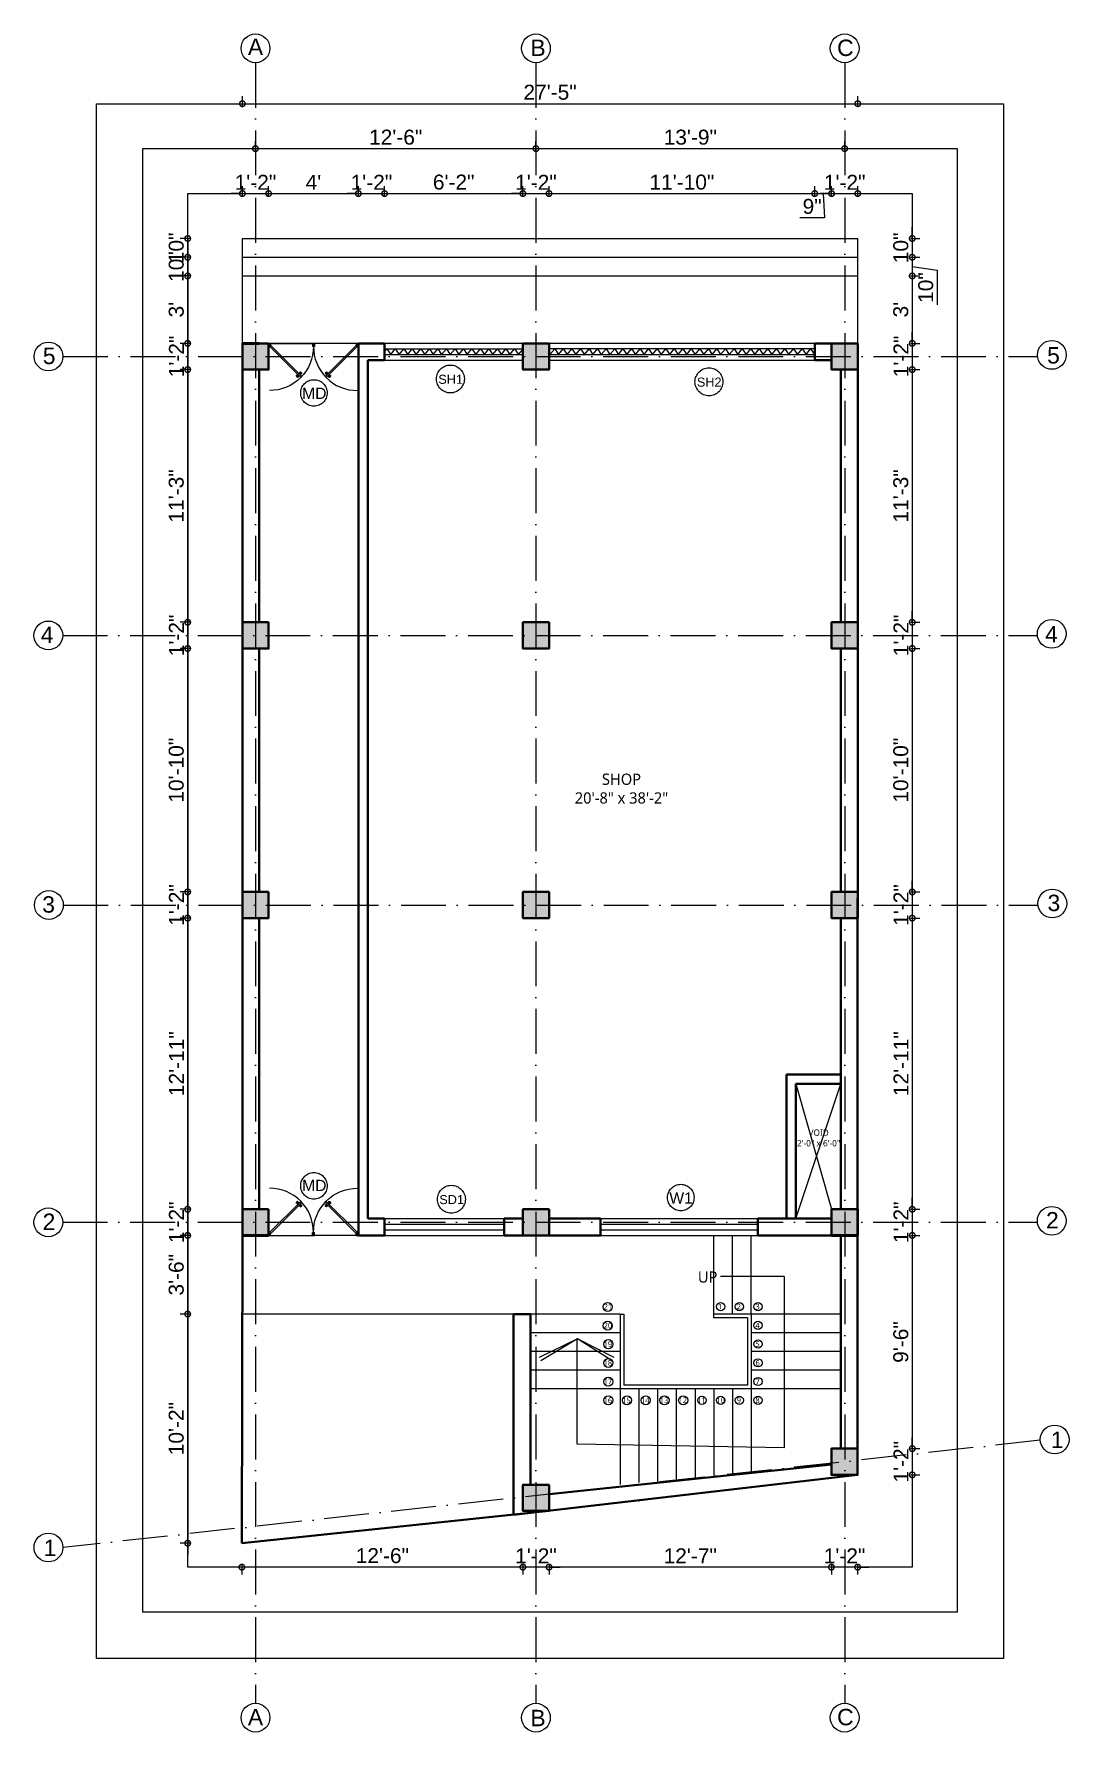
# Model space of a CAD drawing. Header units: inches. Extents: x -71 to 2682309, y -3332 to 801571.
# Drawn here: x 2656398 to 2656951, y 795613 to 796520 of the extents above; entities that cross this region are included whole.
import ezdxf

# ---------------------------------------------------------------- set-up
doc = ezdxf.new("R2010")
doc.units = ezdxf.units.IN
doc.header["$MEASUREMENT"] = 0
doc.header["$PDMODE"] = 99
for name, pattern in [('ACAD_ISO02W100', [15, 12, -3]), ('ACAD_ISO04W100', [30, 24, -3, 0, -3]), ('ACAD_ISO10W100', [18, 12, -3, 0, -3]), ('SOLID', [0])]:
    doc.linetypes.add(name, pattern=pattern)
for name, color, linetype, lineweight in [('CENTER  LINE RA', 10, 'ACAD_ISO04W100', 18), ('CONC. OUTLINE RA', 150, 'Continuous', 40), ('ele 4', 114, 'Continuous', 9), ('elev 2', 20, 'Continuous', 25), ('HATCH RA', 8, 'Continuous', 9), ('PUERTAS', 7, 'Continuous', 13), ('stair EA', 132, 'Continuous', 5), ('STAIR PLAN AND ELEV RA', 124, 'Continuous', 20), ('TEXT RA', 254, 'Continuous', 20), ('TEXTURE EA', 8, 'ACAD_ISO10W100', 9), ('wall EA', 24, 'Continuous', 40), ('WALL RA', 42, 'Continuous', 50), ('Win EA', 114, 'Continuous', 5)]:
    doc.layers.add(name, color=color, linetype=linetype, lineweight=lineweight)
for name, color, linetype in [('HACTH', 7, 'Continuous'), ('lettring', 7, 'Continuous'), ('text EA', 7, 'Continuous')]:
    doc.layers.add(name, color=color, linetype=linetype)
doc.styles.add('EAPL', font='arial.ttf', dxfattribs={"height": 8})
doc.styles.get("Standard").update_dxf_attribs({"font": 'arial.ttf'})
doc.dimstyles.new('EA Copy of 1-8', dxfattribs={"dimtxt": 8, "dimasz": 6, "dimexe": 4, "dimexo": 6, "dimgap": 2, "dimtad": 1, "dimdec": 0, "dimzin": 0, "dimdsep": 46, "dimlunit": 3, "dimtxsty": 'EAPL', "dimblk": 'DOTSMALL', "dimcen": -0.09, "dimdle": 6, "dimclrd": 256, "dimclre": 256, "dimclrt": 256, "dimadec": 0, "dimazin": 0, "dimtfac": 8, "dimtdec": 0, "dimtix": 1, "dimtmove": 0, "dimatfit": 3, "dimldrblk": 'OPEN30', "dimfxl": 1, "dimfxlon": 1, "dimtolj": 1, "dimtzin": 0, "dimlwd": -1, "dimlwe": -1, "dimarcsym": 0})

msp = doc.modelspace()

# ---------------------------------------------------------------- texts
at = {"layer": 'text EA', "attachment_point": 2}
for s, insert, char_height, width in [('SH1', (2656620.88, 796337.64), 4.849, 9.026), ('SH2', (2656759.05, 796336.13), 4.849, 9.026), ('MD', (2656547.99, 796330.72), 6, 11.1695), ('{\\fTrebuchet MS|b0|i0|c0|p34;SHOP\\P20\'-8" x 38\'-2"}', (2656712.18, 796124.59), 6, 87.9157), ('{\\fTrebuchet MS|b0|i0|c0|p34;VOID\\P2\'-0" x 6\'-0"}', (2656817.54, 795934.51), 3.3849, 49.597), ('SD1', (2656621.4, 795899.49), 4.849, 9.026), ('W1', (2656744.03, 795900.93), 6, 11.1695), ('{\\fTrebuchet MS|b0|i0|c0|p34;UP}', (2656758.21, 795858.72), 6, 68.293), ('{\\fTrebuchet MS|b0|i0|c0|p34;21}', (2656704.9, 795841.34), 3, 8.1411), ('{\\fTrebuchet MS|b0|i0|c0|p34;1}', (2656764.9, 795841.38), 3, 8.1411), ('{\\fTrebuchet MS|b0|i0|c0|p34;2}', (2656774.9, 795841.38), 3, 8.1411), ('{\\fTrebuchet MS|b0|i0|c0|p34;3}', (2656784.9, 795841.38), 3, 8.1411), ('{\\fTrebuchet MS|b0|i0|c0|p34;20}', (2656704.9, 795831.34), 3, 8.1411), ('{\\fTrebuchet MS|b0|i0|c0|p34;4}', (2656784.9, 795831.38), 3, 8.1411), ('{\\fTrebuchet MS|b0|i0|c0|p34;19}', (2656704.9, 795821.34), 3, 8.1411), ('{\\fTrebuchet MS|b0|i0|c0|p34;5}', (2656784.9, 795821.38), 3, 8.1411), ('{\\fTrebuchet MS|b0|i0|c0|p34;18}', (2656704.9, 795811.34), 3, 8.1411), ('{\\fTrebuchet MS|b0|i0|c0|p34;6}', (2656784.9, 795811.38), 3, 8.1411), ('{\\fTrebuchet MS|b0|i0|c0|p34;17}', (2656704.9, 795801.34), 3, 8.1411), ('{\\fTrebuchet MS|b0|i0|c0|p34;7}', (2656784.9, 795801.38), 3, 8.1411), ('{\\fTrebuchet MS|b0|i0|c0|p34;16}', (2656704.9, 795791.34), 3, 8.1411), ('{\\fTrebuchet MS|b0|i0|c0|p34;15}', (2656714.9, 795791.34), 3, 8.1411), ('{\\fTrebuchet MS|b0|i0|c0|p34;14}', (2656724.9, 795791.38), 3, 8.1411), ('{\\fTrebuchet MS|b0|i0|c0|p34;13}', (2656734.9, 795791.38), 3, 8.1411), ('{\\fTrebuchet MS|b0|i0|c0|p34;12}', (2656744.9, 795791.38), 3, 8.1411), ('{\\fTrebuchet MS|b0|i0|c0|p34;11}', (2656754.9, 795791.38), 3, 8.1411), ('{\\fTrebuchet MS|b0|i0|c0|p34;10}', (2656765.13, 795791.4), 3, 8.1411), ('{\\fTrebuchet MS|b0|i0|c0|p34;9}', (2656774.9, 795791.38), 3, 8.1411), ('{\\fTrebuchet MS|b0|i0|c0|p34;8}', (2656784.9, 795791.38), 3, 8.1411)]:
    msp.add_mtext(s, dxfattribs=dict(at, insert=insert, char_height=char_height, width=width))
at = {"layer": 'text EA', "insert": (2656547.99, 795901.62), "char_height": 6, "width": 11.1695, "attachment_point": 8, "rotation": 0.00008}
msp.add_mtext('MD', dxfattribs=at)
at = {"layer": 'TEXT RA', "char_height": 8.76, "attachment_point": 1}
for s, insert in [('A', (2656512.51, 796517.16)), ('B', (2656663.5, 796516.66)), ('C', (2656827.4, 796516.66)), ('5', (2656402.91, 796352.1)), ('5', (2656939.64, 796352.41)), ('4', (2656401.82, 796203.1)), ('4', (2656938.55, 796203.41)), ('3', (2656402.62, 796059.09)), ('3', (2656939.86, 796059.91)), ('2', (2656939.05, 795890.41)), ('2', (2656402.82, 795889.6)), ('1', (2656941.62, 795773.13)), ('1', (2656403.37, 795715.42)), ('A', (2656512.51, 795625.03)), ('B', (2656663.5, 795624.53)), ('C', (2656827.4, 795625.03))]:
    msp.add_mtext_dynamic_manual_height_columns(s, width=8.7644, gutter_width=43.82, heights=[0], dxfattribs=dict(at, insert=insert))

# ---------------------------------------------------------------- blocks, each defined once
blk = doc.blocks.new('COLUMN')
at = {"layer": 'HACTH', "lineweight": 30, "transparency": 33554541}
h = blk.add_hatch(color=256, dxfattribs=at)
h.dxf.hatch_style = 1
h.paths.add_polyline_path([(2659104.19, 784576.38), (2659090.19, 784576.38), (2659090.19, 784562.38), (2659104.19, 784562.38)])
at = {"layer": 'CONC. OUTLINE RA'}
blk.add_lwpolyline([(2659090.19, 784576.38), (2659104.19, 784576.38), (2659104.19, 784562.38), (2659090.19, 784562.38)], close=True, dxfattribs=at)
blk = doc.blocks.new('3ft')
at = {"layer": 'PUERTAS', "color": 6}
for p, q in [((1, 2.5), (25.2, 26.7)), ((26, 25.9), (25.2, 26.7)), ((26, 25.9), (1.8, 1.6)), ((0, 2.4), (0, 0)), ((0.7, 2.4), (0, 2.4)), ((1.6, 0), (0, 0)), ((0.7, 1.5), (0.7, 2.4)), ((0.8, 1.5), (0.7, 1.5)), ((0.8, 1.5), (0.8, 2.4)), ((0.8, 1.2), (0.8, 1.5)), ((1.6, 1.2), (0.8, 1.2)), ((1.6, 1.8), (0.9, 2.5)), ((1.6, 1.9), (1, 2.5)), ((1.6, 1.9), (1.6, 1.8)), ((1.8, 1.6), (1.6, 1.8)), ((1.6, 0), (1.6, 1.2)), ((34.4, 0), (34.4, 1.2)), ((34.4, 1.2), (35.2, 1.2)), ((34.4, 0), (36, 0)), ((35.2, 1.2), (35.2, 2.4)), ((35.2, 2.4), (36, 2.4)), ((36, 0), (36, 2.4))]:
    blk.add_line(p, q, dxfattribs=at)
at = {"layer": 'PUERTAS', "color": 1}
for p, q in [((22.6, 26.7), (22.1, 26.3)), ((22.7, 26.7), (22.2, 26.2)), ((22.6, 26.7), (22.6, 26.7)), ((23.4, 25.9), (22.8, 26.7)), ((21.7, 25.8), (22.1, 26.3)), ((21.7, 25.7), (22.2, 26.2)), ((21.7, 25.8), (21.7, 25.8)), ((22.5, 25), (21.7, 25.6)), ((22.6, 25), (23, 25.4)), ((22.6, 24.3), (22.9, 24.7)), ((22.6, 24.1), (22.6, 24.1)), ((22.7, 25.1), (22.7, 25.1)), ((22.8, 25.1), (23.1, 25.3)), ((22.9, 25), (22.8, 25.1)), ((22.9, 24.9), (23.2, 25.2)), ((22.9, 24.8), (22.9, 24.8)), ((22.9, 24.7), (22.9, 24.7)), ((23.4, 25.8), (23, 25.4)), ((23.3, 25.6), (23.1, 25.3)), ((23.5, 25.5), (23.2, 25.2)), ((23.3, 25.7), (23.3, 25.7)), ((23.4, 25.5), (23.3, 25.6)), ((23.4, 23.3), (23.4, 23.3)), ((23.6, 25.5), (23.6, 25.5)), ((23.6, 23.3), (24, 23.6)), ((24.1, 25.8), (23.7, 25.5)), ((23.7, 25.5), (23.7, 25.5)), ((24, 23.6), (24, 23.6)), ((24.1, 23.6), (24.1, 23.6)), ((24.3, 25.8), (24.3, 25.8)), ((24.3, 23.6), (24.5, 23.9)), ((24.3, 23.3), (24.7, 23.7)), ((24.3, 23.6), (24.4, 23.5)), ((24.3, 23.2), (24.9, 22.4)), ((24.4, 23.5), (24.6, 23.8)), ((24.4, 23.4), (24.4, 23.4)), ((24.8, 24.1), (24.5, 23.9)), ((24.9, 24), (24.6, 23.8)), ((25.1, 24.1), (24.7, 23.7)), ((25.1, 24.8), (24.8, 24.4)), ((24.8, 24.4), (24.8, 24.4)), ((24.8, 24.3), (24.8, 24.3)), ((24.8, 24.1), (24.9, 24)), ((25, 24), (25, 24)), ((25, 22.4), (25.5, 22.9)), ((25.1, 25), (25.1, 25)), ((25.1, 22.4), (25.6, 22.8)), ((25.1, 22.4), (25.1, 22.4)), ((25.2, 24.1), (26, 23.5)), ((26, 23.4), (25.5, 22.9)), ((26, 23.3), (25.6, 22.8)), ((26, 23.3), (26, 23.3))]:
    blk.add_line(p, q, dxfattribs=at)
at = {"layer": 'PUERTAS', "color": 8}
for p, q in [((23.5, 25.8), (22.7, 26.8)), ((23.4, 25.8), (22.7, 26.7)), ((22.6, 24.9), (21.6, 25.7)), ((22.6, 25), (21.7, 25.7)), ((22.7, 25.1), (21.8, 25.9)), ((22.1, 26.3), (22, 26.1)), ((22.9, 25.2), (22, 26.1)), ((22.1, 26.3), (22.3, 26.4)), ((22.3, 26.4), (22.3, 26.4)), ((23.2, 25.5), (22.3, 26.4)), ((23.3, 25.7), (22.5, 26.6)), ((22.7, 24.3), (23, 24.8)), ((23, 25), (22.8, 25.1)), ((23, 25), (22.9, 25.2)), ((23, 25), (22.9, 25.1)), ((22.9, 24.5), (23.1, 24.9)), ((23.1, 25.1), (23, 25.2)), ((23.1, 24.8), (23.2, 25)), ((23.3, 25.3), (23.2, 25.4)), ((23.4, 25.4), (23.3, 25.6)), ((23.4, 25.4), (23.3, 25.5)), ((23.4, 25.4), (23.3, 25.5)), ((23.3, 24.9), (23.3, 25.1)), ((23.5, 25.1), (23.3, 25.1)), ((23.6, 25.3), (23.4, 25.2)), ((23.9, 25.5), (23.5, 25.3)), ((24.1, 25.7), (23.6, 25.4)), ((23.6, 23.4), (24.1, 23.7)), ((23.8, 23.6), (24.2, 23.8)), ((24.1, 23.8), (24.3, 23.9)), ((24.2, 24), (24.4, 24)), ((24.2, 23.3), (25, 22.3)), ((24.3, 23.7), (24.4, 23.6)), ((24.3, 23.7), (24.5, 23.6)), ((24.3, 23.6), (24.4, 23.5)), ((24.3, 23.3), (25.1, 22.4)), ((24.4, 24.2), (24.4, 24)), ((24.4, 23.8), (24.5, 23.7)), ((24.4, 23.4), (25.2, 22.5)), ((24.6, 24.3), (24.5, 24.1)), ((24.5, 23.6), (25.4, 22.7)), ((24.8, 24.6), (24.6, 24.2)), ((24.6, 24), (24.7, 23.9)), ((25, 24.8), (24.7, 24.3)), ((24.7, 24.1), (24.8, 23.9)), ((24.7, 24.1), (24.8, 24)), ((24.8, 24.1), (24.9, 24)), ((24.8, 23.8), (25.7, 23)), ((25, 24), (25.9, 23.2)), ((25.1, 24.2), (26.1, 23.4)), ((25.1, 24.1), (26, 23.3)), ((25.6, 22.8), (25.4, 22.7)), ((25.6, 22.8), (25.7, 23)), ((25.7, 23), (25.7, 23)), ((0, 0), (36, 0))]:
    blk.add_line(p, q, dxfattribs=at)
at = {"layer": 'PUERTAS', "color": 2}
for p, q in [((22, 26.1), (22, 26.1)), ((25.4, 22.7), (25.4, 22.7))]:
    blk.add_line(p, q, dxfattribs=at)
at = {"layer": 'PUERTAS', "color": 6}
for radius in [0.155, 0.0752]:
    blk.add_circle((0.8, 2.6), radius, dxfattribs=at)
blk.add_arc((0.8, 2.6), 34.4, 359.7285, 90.0333, dxfattribs=at)
at = {"layer": 'PUERTAS', "color": 1}
for centre, start, end in [((22.7, 26.7), 38.9236, 135), ((22.5, 25), 231.0764, 315), ((22.7, 24.2), 135, 225), ((22.8, 25.1), 225, 315), ((23, 24.9), 135, 219.7428), ((22.9, 24.8), 315, 39.7428), ((23.3, 25.6), 315, 45), ((23.4, 25.9), 315, 38.9236), ((23.5, 23.4), 225, 315), ((23.5, 25.4), 50.2572, 135), ((23.6, 25.5), 230.2572, 315), ((24.1, 23.6), 50.2572, 135), ((24.2, 25.7), 45, 135), ((24.2, 23.7), 230.2572, 315), ((24.3, 23.2), 135, 218.9236), ((24.4, 23.5), 135, 225), ((24.8, 24.3), 135, 219.7428), ((24.7, 24.2), 315, 39.7428), ((24.9, 24), 45, 135), ((25, 22.4), 218.9236, 315), ((25, 24.9), 315, 45), ((25.2, 24.1), 51.0764, 135), ((26, 23.4), 315, 51.0764)]:
    blk.add_arc(centre, 0.08, start, end, dxfattribs=at)
blk = doc.blocks.new('*U327')
at = {"color": 3, "xscale": -1}
blk.add_blockref('3ft', (42, 0), dxfattribs=at)
blk = doc.blocks.new('_DotSmall')
at = {"color": 0, "linetype": 'ByBlock', "const_width": 0.5}
blk.add_lwpolyline([(-0.0625, 0, 1), (0.0625, 0, 1)], format="xyb", close=True, dxfattribs=at)
blk = doc.blocks.new('*D754')
at = {"layer": 'Defpoints', "color": 0, "transparency": 16777216}
for p in [(2656523.56, 796434.42), (2656509.56, 796354.42), (2656523.56, 796354.42)]:
    blk.add_point(p, dxfattribs=at)
at = {"layer": 'lettring', "transparency": 16777216}
for p, q in [((2656509.56, 796433.42), (2656509.56, 796438.42)), ((2656523.56, 796433.42), (2656523.56, 796438.42)), ((2656509.56, 796434.42), (2656503.56, 796434.42)), ((2656509.56, 796434.42), (2656523.56, 796434.42)), ((2656523.56, 796434.42), (2656529.56, 796434.42))]:
    blk.add_line(p, q, dxfattribs=at)
at = {"layer": 'lettring', "transparency": 16777216, "xscale": 6, "yscale": 6, "zscale": 6}
blk.add_blockref('_DotSmall', (2656509.56, 796434.42), dxfattribs=at)
at = {"layer": 'lettring', "transparency": 16777216, "xscale": 6, "yscale": 6, "zscale": 6, "rotation": 180}
blk.add_blockref('_DotSmall', (2656523.56, 796434.42), dxfattribs=at)
at = {"layer": 'lettring', "transparency": 16777216, "insert": (2656516.56, 796440.43), "char_height": 8, "attachment_point": 5, "style": 'EAPL'}
blk.add_mtext('\\A1;1\'-2"', dxfattribs=at)
blk = doc.blocks.new('_Open30')
at = {"color": 0, "linetype": 'ByBlock', "lineweight": -2}
for p, q in [((-1, 0.27), (0, 0)), ((0, 0), (-1, -0.27)), ((0, 0), (-1, 0))]:
    blk.add_line(p, q, dxfattribs=at)
blk = doc.blocks.new('*D755')
at = {"layer": 'Defpoints', "color": 0, "transparency": 16777216}
for p in [(2656571.55, 796434.42), (2656523.56, 796354.42), (2656571.55, 796354.42)]:
    blk.add_point(p, dxfattribs=at)
at = {"layer": 'lettring', "transparency": 16777216}
for p, q in [((2656523.56, 796433.42), (2656523.56, 796438.42)), ((2656571.55, 796433.42), (2656571.55, 796438.42)), ((2656517.56, 796434.42), (2656577.55, 796434.42))]:
    blk.add_line(p, q, dxfattribs=at)
at = {"layer": 'lettring', "transparency": 16777216, "xscale": 6, "yscale": 6, "zscale": 6, "rotation": 180}
blk.add_blockref('_DotSmall', (2656523.56, 796434.42), dxfattribs=at)
at = {"layer": 'lettring', "transparency": 16777216, "xscale": 6, "yscale": 6, "zscale": 6}
blk.add_blockref('_DotSmall', (2656571.55, 796434.42), dxfattribs=at)
at = {"layer": 'lettring', "transparency": 16777216, "insert": (2656547.56, 796440.42), "char_height": 8, "attachment_point": 5, "style": 'EAPL'}
blk.add_mtext("\\A1;4'", dxfattribs=at)
blk = doc.blocks.new('*D756')
at = {"layer": 'Defpoints', "color": 0, "transparency": 16777216}
for p in [(2656585.55, 796434.42), (2656571.55, 796354.42), (2656585.55, 796354.42)]:
    blk.add_point(p, dxfattribs=at)
at = {"layer": 'lettring', "transparency": 16777216}
for p, q in [((2656571.55, 796433.42), (2656571.55, 796438.42)), ((2656585.55, 796433.42), (2656585.55, 796438.42)), ((2656571.55, 796434.42), (2656565.55, 796434.42)), ((2656571.55, 796434.42), (2656585.55, 796434.42)), ((2656585.55, 796434.42), (2656591.55, 796434.42))]:
    blk.add_line(p, q, dxfattribs=at)
at = {"layer": 'lettring', "transparency": 16777216, "xscale": 6, "yscale": 6, "zscale": 6}
blk.add_blockref('_DotSmall', (2656571.55, 796434.42), dxfattribs=at)
at = {"layer": 'lettring', "transparency": 16777216, "xscale": 6, "yscale": 6, "zscale": 6, "rotation": 180}
blk.add_blockref('_DotSmall', (2656585.55, 796434.42), dxfattribs=at)
at = {"layer": 'lettring', "transparency": 16777216, "insert": (2656578.55, 796440.43), "char_height": 8, "attachment_point": 5, "style": 'EAPL'}
blk.add_mtext('\\A1;1\'-2"', dxfattribs=at)
blk = doc.blocks.new('*D757')
at = {"layer": 'Defpoints', "color": 0, "transparency": 16777216}
for p in [(2656659.46, 796434.42), (2656585.55, 796354.42), (2656659.46, 796354.42)]:
    blk.add_point(p, dxfattribs=at)
at = {"layer": 'lettring', "transparency": 16777216}
for p, q in [((2656585.55, 796433.42), (2656585.55, 796438.42)), ((2656659.46, 796433.42), (2656659.46, 796438.42)), ((2656579.55, 796434.42), (2656665.46, 796434.42))]:
    blk.add_line(p, q, dxfattribs=at)
at = {"layer": 'lettring', "transparency": 16777216, "xscale": 6, "yscale": 6, "zscale": 6, "rotation": 180}
blk.add_blockref('_DotSmall', (2656585.55, 796434.42), dxfattribs=at)
at = {"layer": 'lettring', "transparency": 16777216, "xscale": 6, "yscale": 6, "zscale": 6}
blk.add_blockref('_DotSmall', (2656659.46, 796434.42), dxfattribs=at)
at = {"layer": 'lettring', "transparency": 16777216, "insert": (2656622.5, 796440.5), "char_height": 8, "attachment_point": 5, "style": 'EAPL'}
blk.add_mtext('\\A1;6\'-2"', dxfattribs=at)
blk = doc.blocks.new('*D758')
at = {"layer": 'Defpoints', "color": 0, "transparency": 16777216}
for p in [(2656673.46, 796434.42), (2656659.46, 796354.42), (2656673.46, 796354.42)]:
    blk.add_point(p, dxfattribs=at)
at = {"layer": 'lettring', "transparency": 16777216}
for p, q in [((2656659.46, 796433.42), (2656659.46, 796438.42)), ((2656673.46, 796433.42), (2656673.46, 796438.42)), ((2656659.46, 796434.42), (2656653.46, 796434.42)), ((2656659.46, 796434.42), (2656673.46, 796434.42)), ((2656673.46, 796434.42), (2656679.46, 796434.42))]:
    blk.add_line(p, q, dxfattribs=at)
at = {"layer": 'lettring', "transparency": 16777216, "xscale": 6, "yscale": 6, "zscale": 6}
blk.add_blockref('_DotSmall', (2656659.46, 796434.42), dxfattribs=at)
at = {"layer": 'lettring', "transparency": 16777216, "xscale": 6, "yscale": 6, "zscale": 6, "rotation": 180}
blk.add_blockref('_DotSmall', (2656673.46, 796434.42), dxfattribs=at)
at = {"layer": 'lettring', "transparency": 16777216, "insert": (2656666.46, 796440.43), "char_height": 8, "attachment_point": 5, "style": 'EAPL'}
blk.add_mtext('\\A1;1\'-2"', dxfattribs=at)
blk = doc.blocks.new('*D759')
at = {"layer": 'Defpoints', "color": 0, "transparency": 16777216}
for p in [(2656815.46, 796434.42), (2656673.46, 796354.42), (2656815.46, 796354.42)]:
    blk.add_point(p, dxfattribs=at)
at = {"layer": 'lettring', "transparency": 16777216}
for p, q in [((2656673.46, 796433.42), (2656673.46, 796438.42)), ((2656815.46, 796433.42), (2656815.46, 796438.42)), ((2656667.46, 796434.42), (2656821.46, 796434.42))]:
    blk.add_line(p, q, dxfattribs=at)
at = {"layer": 'lettring', "transparency": 16777216, "xscale": 6, "yscale": 6, "zscale": 6, "rotation": 180}
blk.add_blockref('_DotSmall', (2656673.46, 796434.42), dxfattribs=at)
at = {"layer": 'lettring', "transparency": 16777216, "xscale": 6, "yscale": 6, "zscale": 6}
blk.add_blockref('_DotSmall', (2656815.46, 796434.42), dxfattribs=at)
at = {"layer": 'lettring', "transparency": 16777216, "insert": (2656744.46, 796440.5), "char_height": 8, "attachment_point": 5, "style": 'EAPL'}
blk.add_mtext('\\A1;11\'-10"', dxfattribs=at)
blk = doc.blocks.new('*D760')
at = {"layer": 'Defpoints', "color": 0, "transparency": 16777216}
for p in [(2656824.46, 796434.42), (2656815.46, 796354.42), (2656824.46, 796354.42)]:
    blk.add_point(p, dxfattribs=at)
at = {"layer": 'lettring', "transparency": 16777216}
for p, q in [((2656815.46, 796433.42), (2656815.46, 796438.42)), ((2656824.46, 796433.42), (2656824.46, 796438.42)), ((2656809.46, 796434.42), (2656830.46, 796434.42)), ((2656819.96, 796434.42), (2656820.66, 796421.42)), ((2656820.66, 796421.42), (2656807.47, 796421.42))]:
    blk.add_line(p, q, dxfattribs=at)
at = {"layer": 'lettring', "transparency": 16777216, "xscale": 6, "yscale": 6, "zscale": 6, "rotation": 180}
blk.add_blockref('_DotSmall', (2656815.46, 796434.42), dxfattribs=at)
at = {"layer": 'lettring', "transparency": 16777216, "xscale": 6, "yscale": 6, "zscale": 6}
blk.add_blockref('_DotSmall', (2656824.46, 796434.42), dxfattribs=at)
at = {"layer": 'lettring', "transparency": 16777216, "insert": (2656814.06, 796427.5), "char_height": 8, "attachment_point": 5, "style": 'EAPL'}
blk.add_mtext('\\A1;9"', dxfattribs=at)
blk = doc.blocks.new('*D761')
at = {"layer": 'Defpoints', "color": 0, "transparency": 16777216}
for p in [(2656838.46, 796434.42), (2656824.46, 796354.42), (2656838.46, 796354.42)]:
    blk.add_point(p, dxfattribs=at)
at = {"layer": 'lettring', "transparency": 16777216}
for p, q in [((2656824.46, 796433.42), (2656824.46, 796438.42)), ((2656838.46, 796433.42), (2656838.46, 796438.42)), ((2656824.46, 796434.42), (2656818.46, 796434.42)), ((2656824.46, 796434.42), (2656838.46, 796434.42)), ((2656838.46, 796434.42), (2656844.46, 796434.42))]:
    blk.add_line(p, q, dxfattribs=at)
at = {"layer": 'lettring', "transparency": 16777216, "xscale": 6, "yscale": 6, "zscale": 6}
blk.add_blockref('_DotSmall', (2656824.46, 796434.42), dxfattribs=at)
at = {"layer": 'lettring', "transparency": 16777216, "xscale": 6, "yscale": 6, "zscale": 6, "rotation": 180}
blk.add_blockref('_DotSmall', (2656838.46, 796434.42), dxfattribs=at)
at = {"layer": 'lettring', "transparency": 16777216, "insert": (2656831.46, 796440.43), "char_height": 8, "attachment_point": 5, "style": 'EAPL'}
blk.add_mtext('\\A1;1\'-2"', dxfattribs=at)
blk = doc.blocks.new('*D762')
at = {"layer": 'Defpoints', "color": 0, "transparency": 16777216}
for p in [(2656666.46, 796458.42), (2656516.56, 796347.42), (2656666.46, 796347.42)]:
    blk.add_point(p, dxfattribs=at)
at = {"layer": 'lettring', "transparency": 16777216}
for p, q in [((2656516.56, 796457.42), (2656516.56, 796462.42)), ((2656666.46, 796457.42), (2656666.46, 796462.42)), ((2656510.56, 796458.42), (2656672.46, 796458.42))]:
    blk.add_line(p, q, dxfattribs=at)
at = {"layer": 'lettring', "transparency": 16777216, "xscale": 6, "yscale": 6, "zscale": 6, "rotation": 180}
blk.add_blockref('_DotSmall', (2656516.56, 796458.42), dxfattribs=at)
at = {"layer": 'lettring', "transparency": 16777216, "xscale": 6, "yscale": 6, "zscale": 6}
blk.add_blockref('_DotSmall', (2656666.46, 796458.42), dxfattribs=at)
at = {"layer": 'lettring', "transparency": 16777216, "insert": (2656591.51, 796464.5), "char_height": 8, "attachment_point": 5, "style": 'EAPL'}
blk.add_mtext('\\A1;12\'-6"', dxfattribs=at)
blk = doc.blocks.new('*D763')
at = {"layer": 'Defpoints', "color": 0, "transparency": 16777216}
for p in [(2656831.46, 796458.42), (2656666.46, 796347.42), (2656831.46, 796347.42)]:
    blk.add_point(p, dxfattribs=at)
at = {"layer": 'lettring', "transparency": 16777216}
for p, q in [((2656666.46, 796457.42), (2656666.46, 796462.42)), ((2656831.46, 796457.42), (2656831.46, 796462.42)), ((2656660.46, 796458.42), (2656837.46, 796458.42))]:
    blk.add_line(p, q, dxfattribs=at)
at = {"layer": 'lettring', "transparency": 16777216, "xscale": 6, "yscale": 6, "zscale": 6, "rotation": 180}
blk.add_blockref('_DotSmall', (2656666.46, 796458.42), dxfattribs=at)
at = {"layer": 'lettring', "transparency": 16777216, "xscale": 6, "yscale": 6, "zscale": 6}
blk.add_blockref('_DotSmall', (2656831.46, 796458.42), dxfattribs=at)
at = {"layer": 'lettring', "transparency": 16777216, "insert": (2656748.96, 796464.5), "char_height": 8, "attachment_point": 5, "style": 'EAPL'}
blk.add_mtext('\\A1;13\'-9"', dxfattribs=at)
blk = doc.blocks.new('*D764')
at = {"layer": 'Defpoints', "color": 0, "transparency": 16777216}
for p in [(2656838.46, 796482.42), (2656509.56, 796354.42), (2656838.46, 796354.42)]:
    blk.add_point(p, dxfattribs=at)
at = {"layer": 'lettring', "transparency": 16777216}
for p, q in [((2656503.56, 796482.42), (2656844.46, 796482.42)), ((2656509.56, 796481.42), (2656509.56, 796486.42)), ((2656838.46, 796481.42), (2656838.46, 796486.42))]:
    blk.add_line(p, q, dxfattribs=at)
at = {"layer": 'lettring', "transparency": 16777216, "xscale": 6, "yscale": 6, "zscale": 6, "rotation": 180}
blk.add_blockref('_DotSmall', (2656509.56, 796482.42), dxfattribs=at)
at = {"layer": 'lettring', "transparency": 16777216, "xscale": 6, "yscale": 6, "zscale": 6}
blk.add_blockref('_DotSmall', (2656838.46, 796482.42), dxfattribs=at)
at = {"layer": 'lettring', "transparency": 16777216, "insert": (2656674.01, 796488.5), "char_height": 8, "attachment_point": 5, "style": 'EAPL'}
blk.add_mtext('\\A1;27\'-5"', dxfattribs=at)
blk = doc.blocks.new('*D765')
at = {"layer": 'Defpoints', "color": 0, "transparency": 16777216}
for p in [(2656838.46, 796410.42), (2656838.46, 796400.42), (2656867.56, 796400.42)]:
    blk.add_point(p, dxfattribs=at)
at = {"layer": 'lettring', "transparency": 16777216}
for p, q in [((2656866.56, 796410.42), (2656871.56, 796410.42)), ((2656867.56, 796410.42), (2656867.56, 796416.42)), ((2656867.56, 796410.42), (2656867.56, 796400.42)), ((2656866.56, 796400.42), (2656871.56, 796400.42)), ((2656867.56, 796400.42), (2656867.56, 796394.42))]:
    blk.add_line(p, q, dxfattribs=at)
at = {"layer": 'lettring', "transparency": 16777216, "xscale": 6, "yscale": 6, "zscale": 6}
for p, rotation in [((2656867.56, 796410.42), 270), ((2656867.56, 796400.42), 90)]:
    blk.add_blockref('_DotSmall', p, dxfattribs=dict(at, rotation=rotation))
at = {"layer": 'lettring', "transparency": 16777216, "insert": (2656861.48, 796405.42), "char_height": 8, "attachment_point": 5, "rotation": 90, "style": 'EAPL'}
blk.add_mtext('\\A1;10"', dxfattribs=at)
blk = doc.blocks.new('*D766')
at = {"layer": 'Defpoints', "color": 0, "transparency": 16777216}
for p in [(2656838.46, 796400.42), (2656838.46, 796390.42), (2656867.56, 796390.42)]:
    blk.add_point(p, dxfattribs=at)
at = {"layer": 'lettring', "transparency": 16777216}
for p, q in [((2656866.56, 796400.42), (2656871.56, 796400.42)), ((2656867.56, 796406.42), (2656867.56, 796384.42)), ((2656866.56, 796390.42), (2656871.56, 796390.42)), ((2656867.56, 796395.42), (2656880.87, 796393.56)), ((2656880.87, 796393.56), (2656880.87, 796374.9))]:
    blk.add_line(p, q, dxfattribs=at)
at = {"layer": 'lettring', "transparency": 16777216, "xscale": 6, "yscale": 6, "zscale": 6}
for p, rotation in [((2656867.56, 796400.42), 90), ((2656867.56, 796390.42), 270)]:
    blk.add_blockref('_DotSmall', p, dxfattribs=dict(at, rotation=rotation))
at = {"layer": 'lettring', "transparency": 16777216, "insert": (2656874.79, 796384.23), "char_height": 8, "attachment_point": 5, "rotation": 90, "style": 'EAPL'}
blk.add_mtext('\\A1;10"', dxfattribs=at)
blk = doc.blocks.new('*D767')
at = {"layer": 'Defpoints', "color": 0, "transparency": 16777216}
for p in [(2656838.46, 796390.42), (2656838.46, 796354.42), (2656867.56, 796354.42)]:
    blk.add_point(p, dxfattribs=at)
at = {"layer": 'lettring', "transparency": 16777216}
for p, q in [((2656866.56, 796390.42), (2656871.56, 796390.42)), ((2656867.56, 796396.42), (2656867.56, 796348.42)), ((2656866.56, 796354.42), (2656871.56, 796354.42))]:
    blk.add_line(p, q, dxfattribs=at)
at = {"layer": 'lettring', "transparency": 16777216, "xscale": 6, "yscale": 6, "zscale": 6}
for p, rotation in [((2656867.56, 796390.42), 90), ((2656867.56, 796354.42), 270)]:
    blk.add_blockref('_DotSmall', p, dxfattribs=dict(at, rotation=rotation))
at = {"layer": 'lettring', "transparency": 16777216, "insert": (2656861.48, 796372.42), "char_height": 8, "attachment_point": 5, "rotation": 90, "style": 'EAPL'}
blk.add_mtext("\\A1;3'", dxfattribs=at)
blk = doc.blocks.new('*D768')
at = {"layer": 'Defpoints', "color": 0, "transparency": 16777216}
for p in [(2656838.46, 796354.42), (2656838.47, 796340.42), (2656867.56, 796340.42)]:
    blk.add_point(p, dxfattribs=at)
at = {"layer": 'lettring', "transparency": 16777216}
for p, q in [((2656866.56, 796354.42), (2656871.56, 796354.42)), ((2656867.56, 796354.42), (2656867.56, 796360.42)), ((2656867.56, 796354.42), (2656867.56, 796340.42)), ((2656866.56, 796340.42), (2656871.56, 796340.42)), ((2656867.56, 796340.42), (2656867.56, 796334.42))]:
    blk.add_line(p, q, dxfattribs=at)
at = {"layer": 'lettring', "transparency": 16777216, "xscale": 6, "yscale": 6, "zscale": 6}
for p, rotation in [((2656867.56, 796354.42), 270), ((2656867.56, 796340.42), 90)]:
    blk.add_blockref('_DotSmall', p, dxfattribs=dict(at, rotation=rotation))
at = {"layer": 'lettring', "transparency": 16777216, "insert": (2656861.55, 796347.42), "char_height": 8, "attachment_point": 5, "rotation": 90, "style": 'EAPL'}
blk.add_mtext('\\A1;1\'-2"', dxfattribs=at)
blk = doc.blocks.new('*D769')
at = {"layer": 'Defpoints', "color": 0, "transparency": 16777216}
for p in [(2656838.47, 796340.42), (2656838.47, 796205.42), (2656867.56, 796205.42)]:
    blk.add_point(p, dxfattribs=at)
at = {"layer": 'lettring', "transparency": 16777216}
for p, q in [((2656867.56, 796346.42), (2656867.56, 796199.42)), ((2656866.56, 796340.42), (2656871.56, 796340.42)), ((2656866.56, 796205.42), (2656871.56, 796205.42))]:
    blk.add_line(p, q, dxfattribs=at)
at = {"layer": 'lettring', "transparency": 16777216, "xscale": 6, "yscale": 6, "zscale": 6}
for p, rotation in [((2656867.56, 796340.42), 90), ((2656867.56, 796205.42), 270)]:
    blk.add_blockref('_DotSmall', p, dxfattribs=dict(at, rotation=rotation))
at = {"layer": 'lettring', "transparency": 16777216, "insert": (2656861.48, 796272.92), "char_height": 8, "attachment_point": 5, "rotation": 90, "style": 'EAPL'}
blk.add_mtext('\\A1;11\'-3"', dxfattribs=at)
blk = doc.blocks.new('*D770')
at = {"layer": 'Defpoints', "color": 0, "transparency": 16777216}
for p in [(2656838.47, 796205.42), (2656838.47, 796191.42), (2656867.56, 796191.42)]:
    blk.add_point(p, dxfattribs=at)
at = {"layer": 'lettring', "transparency": 16777216}
for p, q in [((2656867.56, 796205.42), (2656867.56, 796211.42)), ((2656866.56, 796205.42), (2656871.56, 796205.42)), ((2656867.56, 796205.42), (2656867.56, 796191.42)), ((2656866.56, 796191.42), (2656871.56, 796191.42)), ((2656867.56, 796191.42), (2656867.56, 796185.42))]:
    blk.add_line(p, q, dxfattribs=at)
at = {"layer": 'lettring', "transparency": 16777216, "xscale": 6, "yscale": 6, "zscale": 6}
for p, rotation in [((2656867.56, 796205.42), 270), ((2656867.56, 796191.42), 90)]:
    blk.add_blockref('_DotSmall', p, dxfattribs=dict(at, rotation=rotation))
at = {"layer": 'lettring', "transparency": 16777216, "insert": (2656861.55, 796198.42), "char_height": 8, "attachment_point": 5, "rotation": 90, "style": 'EAPL'}
blk.add_mtext('\\A1;1\'-2"', dxfattribs=at)
blk = doc.blocks.new('*D771')
at = {"layer": 'Defpoints', "color": 0, "transparency": 16777216}
for p in [(2656838.47, 796191.42), (2656838.47, 796061.41), (2656867.56, 796061.41)]:
    blk.add_point(p, dxfattribs=at)
at = {"layer": 'lettring', "transparency": 16777216}
for p, q in [((2656866.56, 796191.42), (2656871.56, 796191.42)), ((2656867.56, 796197.42), (2656867.56, 796055.41)), ((2656866.56, 796061.41), (2656871.56, 796061.41))]:
    blk.add_line(p, q, dxfattribs=at)
at = {"layer": 'lettring', "transparency": 16777216, "xscale": 6, "yscale": 6, "zscale": 6}
for p, rotation in [((2656867.56, 796191.42), 90), ((2656867.56, 796061.41), 270)]:
    blk.add_blockref('_DotSmall', p, dxfattribs=dict(at, rotation=rotation))
at = {"layer": 'lettring', "transparency": 16777216, "insert": (2656861.48, 796126.41), "char_height": 8, "attachment_point": 5, "rotation": 90, "style": 'EAPL'}
blk.add_mtext('\\A1;10\'-10"', dxfattribs=at)
blk = doc.blocks.new('*D772')
at = {"layer": 'Defpoints', "color": 0, "transparency": 16777216}
for p in [(2656838.47, 796061.41), (2656838.47, 796047.41), (2656867.56, 796047.41)]:
    blk.add_point(p, dxfattribs=at)
at = {"layer": 'lettring', "transparency": 16777216}
for p, q in [((2656867.56, 796061.41), (2656867.56, 796067.41)), ((2656866.56, 796061.41), (2656871.56, 796061.41)), ((2656867.56, 796061.41), (2656867.56, 796047.41)), ((2656866.56, 796047.41), (2656871.56, 796047.41)), ((2656867.56, 796047.41), (2656867.56, 796041.41))]:
    blk.add_line(p, q, dxfattribs=at)
at = {"layer": 'lettring', "transparency": 16777216, "xscale": 6, "yscale": 6, "zscale": 6}
for p, rotation in [((2656867.56, 796061.41), 270), ((2656867.56, 796047.41), 90)]:
    blk.add_blockref('_DotSmall', p, dxfattribs=dict(at, rotation=rotation))
at = {"layer": 'lettring', "transparency": 16777216, "insert": (2656861.55, 796054.41), "char_height": 8, "attachment_point": 5, "rotation": 90, "style": 'EAPL'}
blk.add_mtext('\\A1;1\'-2"', dxfattribs=at)
blk = doc.blocks.new('*D773')
at = {"layer": 'Defpoints', "color": 0, "transparency": 16777216}
for p in [(2656838.47, 796047.41), (2656838.47, 795891.92), (2656867.56, 795891.92)]:
    blk.add_point(p, dxfattribs=at)
at = {"layer": 'lettring', "transparency": 16777216}
for p, q in [((2656866.56, 796047.41), (2656871.56, 796047.41)), ((2656867.56, 796053.41), (2656867.56, 795885.92)), ((2656866.56, 795891.92), (2656871.56, 795891.92))]:
    blk.add_line(p, q, dxfattribs=at)
at = {"layer": 'lettring', "transparency": 16777216, "xscale": 6, "yscale": 6, "zscale": 6}
for p, rotation in [((2656867.56, 796047.41), 90), ((2656867.56, 795891.92), 270)]:
    blk.add_blockref('_DotSmall', p, dxfattribs=dict(at, rotation=rotation))
at = {"layer": 'lettring', "transparency": 16777216, "insert": (2656861.55, 795969.66), "char_height": 8, "attachment_point": 5, "rotation": 90, "style": 'EAPL'}
blk.add_mtext('\\A1;12\'-11"', dxfattribs=at)
blk = doc.blocks.new('*D774')
at = {"layer": 'Defpoints', "color": 0, "transparency": 16777216}
for p in [(2656838.47, 795891.92), (2656838.47, 795877.92), (2656867.56, 795877.92)]:
    blk.add_point(p, dxfattribs=at)
at = {"layer": 'lettring', "transparency": 16777216}
for p, q in [((2656866.56, 795891.92), (2656871.56, 795891.92)), ((2656867.56, 795891.92), (2656867.56, 795897.92)), ((2656867.56, 795891.92), (2656867.56, 795877.92)), ((2656866.56, 795877.92), (2656871.56, 795877.92)), ((2656867.56, 795877.92), (2656867.56, 795871.92))]:
    blk.add_line(p, q, dxfattribs=at)
at = {"layer": 'lettring', "transparency": 16777216, "xscale": 6, "yscale": 6, "zscale": 6}
for p, rotation in [((2656867.56, 795891.92), 270), ((2656867.56, 795877.92), 90)]:
    blk.add_blockref('_DotSmall', p, dxfattribs=dict(at, rotation=rotation))
at = {"layer": 'lettring', "transparency": 16777216, "insert": (2656861.55, 795884.92), "char_height": 8, "attachment_point": 5, "rotation": 90, "style": 'EAPL'}
blk.add_mtext('\\A1;1\'-2"', dxfattribs=at)
blk = doc.blocks.new('*D775')
at = {"layer": 'Defpoints', "color": 0, "transparency": 16777216}
for p in [(2656838.47, 795877.92), (2656838.38, 795764.04), (2656867.56, 795764.04)]:
    blk.add_point(p, dxfattribs=at)
at = {"layer": 'lettring', "transparency": 16777216}
for p, q in [((2656867.56, 795883.92), (2656867.56, 795758.04)), ((2656866.56, 795877.92), (2656871.56, 795877.92)), ((2656866.56, 795764.04), (2656871.56, 795764.04))]:
    blk.add_line(p, q, dxfattribs=at)
at = {"layer": 'lettring', "transparency": 16777216, "xscale": 6, "yscale": 6, "zscale": 6}
for p, rotation in [((2656867.56, 795877.92), 90), ((2656867.56, 795764.04), 270)]:
    blk.add_blockref('_DotSmall', p, dxfattribs=dict(at, rotation=rotation))
at = {"layer": 'lettring', "transparency": 16777216, "insert": (2656861.48, 795820.98), "char_height": 8, "attachment_point": 5, "rotation": 90, "style": 'EAPL'}
blk.add_mtext('\\A1;9\'-6"', dxfattribs=at)
blk = doc.blocks.new('*D776')
at = {"layer": 'Defpoints', "color": 0, "transparency": 16777216}
for p in [(2656838.38, 795764.04), (2656838.38, 795750.04), (2656867.56, 795750.04)]:
    blk.add_point(p, dxfattribs=at)
at = {"layer": 'lettring', "transparency": 16777216}
for p, q in [((2656866.56, 795764.04), (2656871.56, 795764.04)), ((2656867.56, 795764.04), (2656867.56, 795770.04)), ((2656867.56, 795764.04), (2656867.56, 795750.04)), ((2656866.56, 795750.04), (2656871.56, 795750.04)), ((2656867.56, 795750.04), (2656867.56, 795744.04))]:
    blk.add_line(p, q, dxfattribs=at)
at = {"layer": 'lettring', "transparency": 16777216, "xscale": 6, "yscale": 6, "zscale": 6}
for p, rotation in [((2656867.56, 795764.04), 270), ((2656867.56, 795750.04), 90)]:
    blk.add_blockref('_DotSmall', p, dxfattribs=dict(at, rotation=rotation))
at = {"layer": 'lettring', "transparency": 16777216, "insert": (2656861.55, 795757.04), "char_height": 8, "attachment_point": 5, "rotation": 90, "style": 'EAPL'}
blk.add_mtext('\\A1;1\'-2"', dxfattribs=at)
blk = doc.blocks.new('*D777')
at = {"layer": 'Defpoints', "color": 0, "transparency": 16777216}
for p in [(2656509.56, 796410.42), (2656480.35, 796400.42), (2656509.56, 796400.42)]:
    blk.add_point(p, dxfattribs=at)
at = {"layer": 'lettring', "transparency": 16777216}
for p, q in [((2656481.35, 796410.42), (2656476.35, 796410.42)), ((2656480.35, 796410.42), (2656480.35, 796416.42)), ((2656480.35, 796410.42), (2656480.35, 796400.42)), ((2656481.35, 796400.42), (2656476.35, 796400.42)), ((2656480.35, 796400.42), (2656480.35, 796394.42))]:
    blk.add_line(p, q, dxfattribs=at)
at = {"layer": 'lettring', "transparency": 16777216, "xscale": 6, "yscale": 6, "zscale": 6}
for p, rotation in [((2656480.35, 796410.42), 270), ((2656480.35, 796400.42), 90)]:
    blk.add_blockref('_DotSmall', p, dxfattribs=dict(at, rotation=rotation))
at = {"layer": 'lettring', "transparency": 16777216, "insert": (2656474.26, 796405.42), "char_height": 8, "attachment_point": 5, "rotation": 90, "style": 'EAPL'}
blk.add_mtext('\\A1;10"', dxfattribs=at)
blk = doc.blocks.new('*D778')
at = {"layer": 'Defpoints', "color": 0, "transparency": 16777216}
for p in [(2656509.56, 796400.42), (2656480.35, 796390.42), (2656509.56, 796390.42)]:
    blk.add_point(p, dxfattribs=at)
at = {"layer": 'lettring', "transparency": 16777216}
for p, q in [((2656481.35, 796400.42), (2656476.35, 796400.42)), ((2656480.35, 796400.42), (2656480.35, 796406.42)), ((2656480.35, 796400.42), (2656480.35, 796390.42)), ((2656481.35, 796390.42), (2656476.35, 796390.42)), ((2656480.35, 796390.42), (2656480.35, 796384.42))]:
    blk.add_line(p, q, dxfattribs=at)
at = {"layer": 'lettring', "transparency": 16777216, "xscale": 6, "yscale": 6, "zscale": 6}
for p, rotation in [((2656480.35, 796400.42), 270), ((2656480.35, 796390.42), 90)]:
    blk.add_blockref('_DotSmall', p, dxfattribs=dict(at, rotation=rotation))
at = {"layer": 'lettring', "transparency": 16777216, "insert": (2656474.26, 796395.42), "char_height": 8, "attachment_point": 5, "rotation": 90, "style": 'EAPL'}
blk.add_mtext('\\A1;10"', dxfattribs=at)
blk = doc.blocks.new('*D779')
at = {"layer": 'Defpoints', "color": 0, "transparency": 16777216}
for p in [(2656509.56, 796390.42), (2656480.35, 796354.42), (2656509.56, 796354.42)]:
    blk.add_point(p, dxfattribs=at)
at = {"layer": 'lettring', "transparency": 16777216}
for p, q in [((2656481.35, 796390.42), (2656476.35, 796390.42)), ((2656480.35, 796396.42), (2656480.35, 796348.42)), ((2656481.35, 796354.42), (2656476.35, 796354.42))]:
    blk.add_line(p, q, dxfattribs=at)
at = {"layer": 'lettring', "transparency": 16777216, "xscale": 6, "yscale": 6, "zscale": 6}
for p, rotation in [((2656480.35, 796390.42), 90), ((2656480.35, 796354.42), 270)]:
    blk.add_blockref('_DotSmall', p, dxfattribs=dict(at, rotation=rotation))
at = {"layer": 'lettring', "transparency": 16777216, "insert": (2656474.26, 796372.42), "char_height": 8, "attachment_point": 5, "rotation": 90, "style": 'EAPL'}
blk.add_mtext("\\A1;3'", dxfattribs=at)
blk = doc.blocks.new('*D780')
at = {"layer": 'Defpoints', "color": 0, "transparency": 16777216}
for p in [(2656509.56, 796354.42), (2656480.35, 796340.42), (2656509.56, 796340.42)]:
    blk.add_point(p, dxfattribs=at)
at = {"layer": 'lettring', "transparency": 16777216}
for p, q in [((2656481.35, 796354.42), (2656476.35, 796354.42)), ((2656480.35, 796354.42), (2656480.35, 796360.42)), ((2656480.35, 796354.42), (2656480.35, 796340.42)), ((2656481.35, 796340.42), (2656476.35, 796340.42)), ((2656480.35, 796340.42), (2656480.35, 796334.42))]:
    blk.add_line(p, q, dxfattribs=at)
at = {"layer": 'lettring', "transparency": 16777216, "xscale": 6, "yscale": 6, "zscale": 6}
for p, rotation in [((2656480.35, 796354.42), 270), ((2656480.35, 796340.42), 90)]:
    blk.add_blockref('_DotSmall', p, dxfattribs=dict(at, rotation=rotation))
at = {"layer": 'lettring', "transparency": 16777216, "insert": (2656474.33, 796347.42), "char_height": 8, "attachment_point": 5, "rotation": 90, "style": 'EAPL'}
blk.add_mtext('\\A1;1\'-2"', dxfattribs=at)
blk = doc.blocks.new('*D781')
at = {"layer": 'Defpoints', "color": 0, "transparency": 16777216}
for p in [(2656509.56, 796340.42), (2656480.35, 796205.42), (2656509.57, 796205.42)]:
    blk.add_point(p, dxfattribs=at)
at = {"layer": 'lettring', "transparency": 16777216}
for p, q in [((2656480.35, 796346.42), (2656480.35, 796199.42)), ((2656481.35, 796340.42), (2656476.35, 796340.42)), ((2656481.35, 796205.42), (2656476.35, 796205.42))]:
    blk.add_line(p, q, dxfattribs=at)
at = {"layer": 'lettring', "transparency": 16777216, "xscale": 6, "yscale": 6, "zscale": 6}
for p, rotation in [((2656480.35, 796340.42), 90), ((2656480.35, 796205.42), 270)]:
    blk.add_blockref('_DotSmall', p, dxfattribs=dict(at, rotation=rotation))
at = {"layer": 'lettring', "transparency": 16777216, "insert": (2656474.26, 796272.92), "char_height": 8, "attachment_point": 5, "rotation": 90, "style": 'EAPL'}
blk.add_mtext('\\A1;11\'-3"', dxfattribs=at)
blk = doc.blocks.new('*D782')
at = {"layer": 'Defpoints', "color": 0, "transparency": 16777216}
for p in [(2656509.57, 796205.42), (2656480.35, 796191.42), (2656509.57, 796191.42)]:
    blk.add_point(p, dxfattribs=at)
at = {"layer": 'lettring', "transparency": 16777216}
for p, q in [((2656480.35, 796205.42), (2656480.35, 796211.42)), ((2656481.35, 796205.42), (2656476.35, 796205.42)), ((2656480.35, 796205.42), (2656480.35, 796191.42)), ((2656481.35, 796191.42), (2656476.35, 796191.42)), ((2656480.35, 796191.42), (2656480.35, 796185.42))]:
    blk.add_line(p, q, dxfattribs=at)
at = {"layer": 'lettring', "transparency": 16777216, "xscale": 6, "yscale": 6, "zscale": 6}
for p, rotation in [((2656480.35, 796205.42), 270), ((2656480.35, 796191.42), 90)]:
    blk.add_blockref('_DotSmall', p, dxfattribs=dict(at, rotation=rotation))
at = {"layer": 'lettring', "transparency": 16777216, "insert": (2656474.33, 796198.42), "char_height": 8, "attachment_point": 5, "rotation": 90, "style": 'EAPL'}
blk.add_mtext('\\A1;1\'-2"', dxfattribs=at)
blk = doc.blocks.new('*D783')
at = {"layer": 'Defpoints', "color": 0, "transparency": 16777216}
for p in [(2656509.57, 796191.42), (2656480.35, 796061.41), (2656509.57, 796061.41)]:
    blk.add_point(p, dxfattribs=at)
at = {"layer": 'lettring', "transparency": 16777216}
for p, q in [((2656481.35, 796191.42), (2656476.35, 796191.42)), ((2656480.35, 796197.42), (2656480.35, 796055.41)), ((2656481.35, 796061.41), (2656476.35, 796061.41))]:
    blk.add_line(p, q, dxfattribs=at)
at = {"layer": 'lettring', "transparency": 16777216, "xscale": 6, "yscale": 6, "zscale": 6}
for p, rotation in [((2656480.35, 796191.42), 90), ((2656480.35, 796061.41), 270)]:
    blk.add_blockref('_DotSmall', p, dxfattribs=dict(at, rotation=rotation))
at = {"layer": 'lettring', "transparency": 16777216, "insert": (2656474.26, 796126.41), "char_height": 8, "attachment_point": 5, "rotation": 90, "style": 'EAPL'}
blk.add_mtext('\\A1;10\'-10"', dxfattribs=at)
blk = doc.blocks.new('*D784')
at = {"layer": 'Defpoints', "color": 0, "transparency": 16777216}
for p in [(2656509.57, 796061.41), (2656480.35, 796047.41), (2656509.57, 796047.41)]:
    blk.add_point(p, dxfattribs=at)
at = {"layer": 'lettring', "transparency": 16777216}
for p, q in [((2656480.35, 796061.41), (2656480.35, 796067.41)), ((2656481.35, 796061.41), (2656476.35, 796061.41)), ((2656480.35, 796061.41), (2656480.35, 796047.41)), ((2656481.35, 796047.41), (2656476.35, 796047.41)), ((2656480.35, 796047.41), (2656480.35, 796041.41))]:
    blk.add_line(p, q, dxfattribs=at)
at = {"layer": 'lettring', "transparency": 16777216, "xscale": 6, "yscale": 6, "zscale": 6}
for p, rotation in [((2656480.35, 796061.41), 270), ((2656480.35, 796047.41), 90)]:
    blk.add_blockref('_DotSmall', p, dxfattribs=dict(at, rotation=rotation))
at = {"layer": 'lettring', "transparency": 16777216, "insert": (2656474.33, 796054.41), "char_height": 8, "attachment_point": 5, "rotation": 90, "style": 'EAPL'}
blk.add_mtext('\\A1;1\'-2"', dxfattribs=at)
blk = doc.blocks.new('*D785')
at = {"layer": 'Defpoints', "color": 0, "transparency": 16777216}
for p in [(2656509.57, 796047.41), (2656480.35, 795891.92), (2656509.56, 795891.92)]:
    blk.add_point(p, dxfattribs=at)
at = {"layer": 'lettring', "transparency": 16777216}
for p, q in [((2656481.35, 796047.41), (2656476.35, 796047.41)), ((2656480.35, 796053.41), (2656480.35, 795885.92)), ((2656481.35, 795891.92), (2656476.35, 795891.92))]:
    blk.add_line(p, q, dxfattribs=at)
at = {"layer": 'lettring', "transparency": 16777216, "xscale": 6, "yscale": 6, "zscale": 6}
for p, rotation in [((2656480.35, 796047.41), 90), ((2656480.35, 795891.92), 270)]:
    blk.add_blockref('_DotSmall', p, dxfattribs=dict(at, rotation=rotation))
at = {"layer": 'lettring', "transparency": 16777216, "insert": (2656474.33, 795969.66), "char_height": 8, "attachment_point": 5, "rotation": 90, "style": 'EAPL'}
blk.add_mtext('\\A1;12\'-11"', dxfattribs=at)
blk = doc.blocks.new('*D786')
at = {"layer": 'Defpoints', "color": 0, "transparency": 16777216}
for p in [(2656509.56, 795891.92), (2656480.35, 795877.92), (2656509.56, 795877.92)]:
    blk.add_point(p, dxfattribs=at)
at = {"layer": 'lettring', "transparency": 16777216}
for p, q in [((2656481.35, 795891.92), (2656476.35, 795891.92)), ((2656480.35, 795891.92), (2656480.35, 795897.92)), ((2656480.35, 795891.92), (2656480.35, 795877.92)), ((2656481.35, 795877.92), (2656476.35, 795877.92)), ((2656480.35, 795877.92), (2656480.35, 795871.92))]:
    blk.add_line(p, q, dxfattribs=at)
at = {"layer": 'lettring', "transparency": 16777216, "xscale": 6, "yscale": 6, "zscale": 6}
for p, rotation in [((2656480.35, 795891.92), 270), ((2656480.35, 795877.92), 90)]:
    blk.add_blockref('_DotSmall', p, dxfattribs=dict(at, rotation=rotation))
at = {"layer": 'lettring', "transparency": 16777216, "insert": (2656474.33, 795884.92), "char_height": 8, "attachment_point": 5, "rotation": 90, "style": 'EAPL'}
blk.add_mtext('\\A1;1\'-2"', dxfattribs=at)
blk = doc.blocks.new('*D787')
at = {"layer": 'Defpoints', "color": 0, "transparency": 16777216}
for p in [(2656509.56, 795877.92), (2656480.35, 795835.92), (2656509.74, 795835.92)]:
    blk.add_point(p, dxfattribs=at)
at = {"layer": 'lettring', "transparency": 16777216}
for p, q in [((2656480.35, 795883.92), (2656480.35, 795829.92)), ((2656481.35, 795877.92), (2656476.35, 795877.92)), ((2656481.35, 795835.92), (2656476.35, 795835.92))]:
    blk.add_line(p, q, dxfattribs=at)
at = {"layer": 'lettring', "transparency": 16777216, "xscale": 6, "yscale": 6, "zscale": 6}
for p, rotation in [((2656480.35, 795877.92), 90), ((2656480.35, 795835.92), 270)]:
    blk.add_blockref('_DotSmall', p, dxfattribs=dict(at, rotation=rotation))
at = {"layer": 'lettring', "transparency": 16777216, "insert": (2656474.26, 795856.92), "char_height": 8, "attachment_point": 5, "rotation": 90, "style": 'EAPL'}
blk.add_mtext('\\A1;3\'-6"', dxfattribs=at)
blk = doc.blocks.new('*D788')
at = {"layer": 'Defpoints', "color": 0, "transparency": 16777216}
for p in [(2656509.74, 795835.92), (2656480.35, 795713.54), (2656509.3, 795713.54)]:
    blk.add_point(p, dxfattribs=at)
at = {"layer": 'lettring', "transparency": 16777216}
for p, q in [((2656480.35, 795841.92), (2656480.35, 795707.54)), ((2656481.35, 795835.92), (2656476.35, 795835.92)), ((2656481.35, 795713.54), (2656476.35, 795713.54))]:
    blk.add_line(p, q, dxfattribs=at)
at = {"layer": 'lettring', "transparency": 16777216, "xscale": 6, "yscale": 6, "zscale": 6}
for p, rotation in [((2656480.35, 795835.92), 90), ((2656480.35, 795713.54), 270)]:
    blk.add_blockref('_DotSmall', p, dxfattribs=dict(at, rotation=rotation))
at = {"layer": 'lettring', "transparency": 16777216, "insert": (2656474.26, 795774.73), "char_height": 8, "attachment_point": 5, "rotation": 90, "style": 'EAPL'}
blk.add_mtext('\\A1;10\'-2"', dxfattribs=at)
blk = doc.blocks.new('*D789')
at = {"layer": 'Defpoints', "color": 0, "transparency": 16777216}
for p in [(2656824.38, 795750.04), (2656838.38, 795750.04), (2656824.38, 795700.75)]:
    blk.add_point(p, dxfattribs=at)
at = {"layer": 'lettring', "transparency": 16777216}
for p, q in [((2656824.38, 795700.75), (2656818.38, 795700.75)), ((2656824.38, 795701.75), (2656824.38, 795696.75)), ((2656838.38, 795700.75), (2656824.38, 795700.75)), ((2656838.38, 795701.75), (2656838.38, 795696.75)), ((2656838.38, 795700.75), (2656844.38, 795700.75))]:
    blk.add_line(p, q, dxfattribs=at)
at = {"layer": 'lettring', "transparency": 16777216, "xscale": 6, "yscale": 6, "zscale": 6}
blk.add_blockref('_DotSmall', (2656824.38, 795700.75), dxfattribs=at)
at = {"layer": 'lettring', "transparency": 16777216, "xscale": 6, "yscale": 6, "zscale": 6, "rotation": 180}
blk.add_blockref('_DotSmall', (2656838.38, 795700.75), dxfattribs=at)
at = {"layer": 'lettring', "transparency": 16777216, "insert": (2656831.38, 795706.77), "char_height": 8, "attachment_point": 5, "style": 'EAPL'}
blk.add_mtext('\\A1;1\'-2"', dxfattribs=at)
blk = doc.blocks.new('*D790')
at = {"layer": 'Defpoints', "color": 0, "transparency": 16777216}
for p in [(2656824.38, 795750.04), (2656673.47, 795730.75), (2656673.47, 795700.75)]:
    blk.add_point(p, dxfattribs=at)
at = {"layer": 'lettring', "transparency": 16777216}
for p, q in [((2656830.38, 795700.75), (2656667.47, 795700.75)), ((2656673.47, 795701.75), (2656673.47, 795696.75)), ((2656824.38, 795701.75), (2656824.38, 795696.75))]:
    blk.add_line(p, q, dxfattribs=at)
at = {"layer": 'lettring', "transparency": 16777216, "xscale": 6, "yscale": 6, "zscale": 6, "rotation": 180}
blk.add_blockref('_DotSmall', (2656673.47, 795700.75), dxfattribs=at)
at = {"layer": 'lettring', "transparency": 16777216, "xscale": 6, "yscale": 6, "zscale": 6}
blk.add_blockref('_DotSmall', (2656824.38, 795700.75), dxfattribs=at)
at = {"layer": 'lettring', "transparency": 16777216, "insert": (2656748.92, 795706.77), "char_height": 8, "attachment_point": 5, "style": 'EAPL'}
blk.add_mtext('\\A1;12\'-7"', dxfattribs=at)
blk = doc.blocks.new('*D791')
at = {"layer": 'Defpoints', "color": 0, "transparency": 16777216}
for p in [(2656659.47, 795730.75), (2656673.47, 795730.75), (2656659.47, 795700.75)]:
    blk.add_point(p, dxfattribs=at)
at = {"layer": 'lettring', "transparency": 16777216}
for p, q in [((2656659.47, 795700.75), (2656653.47, 795700.75)), ((2656659.47, 795701.75), (2656659.47, 795696.75)), ((2656673.47, 795700.75), (2656659.47, 795700.75)), ((2656673.47, 795701.75), (2656673.47, 795696.75)), ((2656673.47, 795700.75), (2656679.47, 795700.75))]:
    blk.add_line(p, q, dxfattribs=at)
at = {"layer": 'lettring', "transparency": 16777216, "xscale": 6, "yscale": 6, "zscale": 6}
blk.add_blockref('_DotSmall', (2656659.47, 795700.75), dxfattribs=at)
at = {"layer": 'lettring', "transparency": 16777216, "xscale": 6, "yscale": 6, "zscale": 6, "rotation": 180}
blk.add_blockref('_DotSmall', (2656673.47, 795700.75), dxfattribs=at)
at = {"layer": 'lettring', "transparency": 16777216, "insert": (2656666.47, 795706.77), "char_height": 8, "attachment_point": 5, "style": 'EAPL'}
blk.add_mtext('\\A1;1\'-2"', dxfattribs=at)
blk = doc.blocks.new('*D792')
at = {"layer": 'Defpoints', "color": 0, "transparency": 16777216}
for p in [(2656659.47, 795730.75), (2656509.3, 795713.54), (2656509.3, 795700.75)]:
    blk.add_point(p, dxfattribs=at)
at = {"layer": 'lettring', "transparency": 16777216}
for p, q in [((2656665.47, 795700.75), (2656503.3, 795700.75)), ((2656509.3, 795701.75), (2656509.3, 795696.75)), ((2656659.47, 795701.75), (2656659.47, 795696.75))]:
    blk.add_line(p, q, dxfattribs=at)
at = {"layer": 'lettring', "transparency": 16777216, "xscale": 6, "yscale": 6, "zscale": 6, "rotation": 180}
blk.add_blockref('_DotSmall', (2656509.3, 795700.75), dxfattribs=at)
at = {"layer": 'lettring', "transparency": 16777216, "xscale": 6, "yscale": 6, "zscale": 6}
blk.add_blockref('_DotSmall', (2656659.47, 795700.75), dxfattribs=at)
at = {"layer": 'lettring', "transparency": 16777216, "insert": (2656584.38, 795706.83), "char_height": 8, "attachment_point": 5, "style": 'EAPL'}
blk.add_mtext('\\A1;12\'-6"', dxfattribs=at)

# ---------------------------------------------------------------- dimensions: what is measured, and where the dimension line sits
at = {"layer": 'lettring'}
for base, p1, p2, picture, middle in [((2656838.46, 796482.42), (2656509.56, 796354.42), (2656838.46, 796354.42), '*D764', (2656674.01, 796488.5)), ((2656666.46, 796458.42), (2656516.56, 796347.42), (2656666.46, 796347.42), '*D762', (2656591.51, 796464.5)), ((2656831.46, 796458.42), (2656666.46, 796347.42), (2656831.46, 796347.42), '*D763', (2656748.96, 796464.5)), ((2656523.56, 796434.42), (2656509.56, 796354.42), (2656523.56, 796354.42), '*D754', (2656516.56, 796440.43)), ((2656824.38, 795700.75), (2656838.38, 795750.04), (2656824.38, 795750.04), '*D789', (2656831.38, 795706.77))]:
    dim = msp.add_linear_dim(base=base, p1=p1, p2=p2, dimstyle='EA Copy of 1-8', dxfattribs=at)
    dim.commit()
    dim.dimension.update_dxf_attribs({"geometry": picture, "text_midpoint": middle})
for base, p1, p2, picture, middle in [((2656571.55, 796434.42), (2656523.56, 796354.42), (2656571.55, 796354.42), '*D755', (2656547.56, 796440.42)), ((2656585.55, 796434.42), (2656571.55, 796354.42), (2656585.55, 796354.42), '*D756', (2656578.55, 796440.43)), ((2656659.46, 796434.42), (2656585.55, 796354.42), (2656659.46, 796354.42), '*D757', (2656622.5, 796440.5)), ((2656673.46, 796434.42), (2656659.46, 796354.42), (2656673.46, 796354.42), '*D758', (2656666.46, 796440.43)), ((2656815.46, 796434.42), (2656673.46, 796354.42), (2656815.46, 796354.42), '*D759', (2656744.46, 796440.5)), ((2656838.46, 796434.42), (2656824.46, 796354.42), (2656838.46, 796354.42), '*D761', (2656831.46, 796440.43)), ((2656673.47, 795700.75), (2656824.38, 795750.04), (2656673.47, 795730.75), '*D790', (2656748.92, 795706.77)), ((2656509.3, 795700.75), (2656659.47, 795730.75), (2656509.3, 795713.54), '*D792', (2656584.38, 795706.83)), ((2656659.47, 795700.75), (2656673.47, 795730.75), (2656659.47, 795730.75), '*D791', (2656666.47, 795706.77))]:
    dim = msp.add_linear_dim(base=base, p1=p1, p2=p2, dimstyle='EA Copy of 1-8', override={"dimtmove": 1}, dxfattribs=at)
    dim.commit()
    dim.dimension.update_dxf_attribs({"geometry": picture, "text_midpoint": middle})
dim = msp.add_linear_dim(base=(2656824.46, 796434.42), p1=(2656815.46, 796354.42), p2=(2656824.46, 796354.42), dimstyle='EA Copy of 1-8', override={"dimtmove": 1}, dxfattribs=at)
dim.commit()
dim.dimension.update_dxf_attribs({"geometry": '*D760', "text_midpoint": (2656818.66, 796421.42), "dimtype": 160})
for base, p1, p2, picture, middle in [((2656480.35, 796400.42), (2656509.56, 796410.42), (2656509.56, 796400.42), '*D777', (2656474.26, 796405.42)), ((2656867.56, 796400.42), (2656838.46, 796410.42), (2656838.46, 796400.42), '*D765', (2656861.48, 796405.42))]:
    dim = msp.add_linear_dim(base=base, p1=p1, p2=p2, angle=90, dimstyle='EA Copy of 1-8', dxfattribs=at)
    dim.commit()
    dim.dimension.update_dxf_attribs({"geometry": picture, "text_midpoint": middle})
for base, p1, p2, picture, middle in [((2656480.35, 796390.42), (2656509.56, 796400.42), (2656509.56, 796390.42), '*D778', (2656474.26, 796395.42)), ((2656480.35, 796354.42), (2656509.56, 796390.42), (2656509.56, 796354.42), '*D779', (2656474.26, 796372.42)), ((2656867.56, 796354.42), (2656838.46, 796390.42), (2656838.46, 796354.42), '*D767', (2656861.48, 796372.42)), ((2656480.35, 796340.42), (2656509.56, 796354.42), (2656509.56, 796340.42), '*D780', (2656474.33, 796347.42)), ((2656867.56, 796340.42), (2656838.46, 796354.42), (2656838.47, 796340.42), '*D768', (2656861.55, 796347.42)), ((2656480.35, 796205.42), (2656509.56, 796340.42), (2656509.57, 796205.42), '*D781', (2656474.26, 796272.92)), ((2656867.56, 796205.42), (2656838.47, 796340.42), (2656838.47, 796205.42), '*D769', (2656861.48, 796272.92)), ((2656480.35, 796191.42), (2656509.57, 796205.42), (2656509.57, 796191.42), '*D782', (2656474.33, 796198.42)), ((2656867.56, 796191.42), (2656838.47, 796205.42), (2656838.47, 796191.42), '*D770', (2656861.55, 796198.42)), ((2656480.35, 796061.41), (2656509.57, 796191.42), (2656509.57, 796061.41), '*D783', (2656474.26, 796126.41)), ((2656867.56, 796061.41), (2656838.47, 796191.42), (2656838.47, 796061.41), '*D771', (2656861.48, 796126.41)), ((2656480.35, 796047.41), (2656509.57, 796061.41), (2656509.57, 796047.41), '*D784', (2656474.33, 796054.41)), ((2656867.56, 796047.41), (2656838.47, 796061.41), (2656838.47, 796047.41), '*D772', (2656861.55, 796054.41)), ((2656480.35, 795891.92), (2656509.57, 796047.41), (2656509.56, 795891.92), '*D785', (2656474.33, 795969.66)), ((2656867.56, 795891.92), (2656838.47, 796047.41), (2656838.47, 795891.92), '*D773', (2656861.55, 795969.66)), ((2656480.35, 795877.92), (2656509.56, 795891.92), (2656509.56, 795877.92), '*D786', (2656474.33, 795884.92)), ((2656867.56, 795877.92), (2656838.47, 795891.92), (2656838.47, 795877.92), '*D774', (2656861.55, 795884.92)), ((2656480.35, 795835.92), (2656509.56, 795877.92), (2656509.74, 795835.92), '*D787', (2656474.26, 795856.92)), ((2656867.56, 795764.04), (2656838.47, 795877.92), (2656838.38, 795764.04), '*D775', (2656861.48, 795820.98)), ((2656480.35, 795713.54), (2656509.74, 795835.92), (2656509.3, 795713.54), '*D788', (2656474.26, 795774.73)), ((2656867.56, 795750.04), (2656838.38, 795764.04), (2656838.38, 795750.04), '*D776', (2656861.55, 795757.04))]:
    dim = msp.add_linear_dim(base=base, p1=p1, p2=p2, angle=90, dimstyle='EA Copy of 1-8', override={"dimtmove": 1}, dxfattribs=at)
    dim.commit()
    dim.dimension.update_dxf_attribs({"geometry": picture, "text_midpoint": middle})
dim = msp.add_linear_dim(base=(2656867.56, 796390.42), p1=(2656838.46, 796400.42), p2=(2656838.46, 796390.42), angle=90, dimstyle='EA Copy of 1-8', override={"dimtmove": 1}, dxfattribs=at)
dim.commit()
dim.dimension.update_dxf_attribs({"geometry": '*D766', "text_midpoint": (2656880.87, 796391.56), "dimtype": 160})

# ---------------------------------------------------------------- linework, layer by layer
at = {"linetype": 'ACAD_ISO02W100'}
msp.add_line((2656838.47, 795877.92), (2656824.47, 795877.92), dxfattribs=at)
at = {"layer": 'CENTER  LINE RA', "linetype": 'ACAD_ISO10W100', "ltscale": 2}
for p, q in [((2656516.56, 796504.29), (2656516.56, 795628.04)), ((2656666.46, 796504.29), (2656666.46, 795628.04)), ((2656831.46, 796504.29), (2656831.46, 795628.04)), ((2656413.66, 796347.42), (2656934.55, 796347.42)), ((2656413.56, 796198.42), (2656934.46, 796198.42)), ((2656413.87, 796054.41), (2656934.77, 796054.41)), ((2656413.56, 795884.92), (2656934.46, 795884.92)), ((2656936, 795768.51), (2656413.55, 795711.24))]:
    msp.add_line(p, q, dxfattribs=at)
at = {"layer": 'Defpoints'}
for points in [[(2656431.61, 796482.42), (2656916.32, 796482.42), (2656916.32, 795652.01), (2656431.61, 795652.01)], [(2656456.35, 796458.42), (2656891.58, 796458.42), (2656891.58, 795676.75), (2656456.35, 795676.75)], [(2656480.35, 796434.42), (2656867.58, 796434.42), (2656867.58, 795700.75), (2656480.35, 795700.75)]]:
    msp.add_lwpolyline(points, close=True, dxfattribs=at)
at = {"layer": 'ele 4', "linetype": 'SOLID'}
for p, q in [((2656548.11, 796354.42), (2656523.56, 796354.42)), ((2656571.55, 796354.42), (2656570.46, 796354.42)), ((2656659.46, 796354.42), (2656585.55, 796354.42)), ((2656815.46, 796354.42), (2656673.46, 796354.42)), ((2656585.55, 796351.42), (2656659.46, 796351.42)), ((2656585.55, 796348.39), (2656659.46, 796348.39)), ((2656585.55, 796345.39), (2656659.46, 796345.39)), ((2656815.46, 796351.42), (2656673.46, 796351.42)), ((2656673.46, 796348.39), (2656815.46, 796348.39)), ((2656673.46, 796345.39), (2656815.46, 796345.39)), ((2656585.55, 795886.92), (2656649.47, 795886.92)), ((2656585.55, 795883.92), (2656649.47, 795883.92)), ((2656700.97, 795886.92), (2656784.97, 795886.92)), ((2656700.97, 795883.92), (2656784.97, 795883.92)), ((2656585.55, 795880.92), (2656649.47, 795880.92)), ((2656585.55, 795877.92), (2656649.47, 795877.92)), ((2656700.97, 795880.92), (2656784.97, 795880.92)), ((2656700.97, 795877.92), (2656784.97, 795877.92))]:
    msp.add_line(p, q, dxfattribs=at)
at = {"layer": 'elev 2'}
for p, q in [((2656585.55, 796349.91), (2656586.81, 796351.42)), ((2656586.81, 796351.42), (2656588.87, 796348.39)), ((2656588.87, 796348.39), (2656591.24, 796351.42)), ((2656591.24, 796351.42), (2656593.33, 796348.39)), ((2656593.33, 796348.39), (2656595.87, 796351.42)), ((2656593.33, 796348.39), (2656595.87, 796351.42)), ((2656595.87, 796351.42), (2656597.93, 796348.39)), ((2656597.93, 796348.39), (2656600.3, 796351.42)), ((2656600.3, 796351.42), (2656602.39, 796348.39)), ((2656602.39, 796348.39), (2656604.92, 796351.42)), ((2656604.92, 796351.42), (2656607.01, 796348.39)), ((2656607.01, 796348.39), (2656609.55, 796351.42)), ((2656609.55, 796351.42), (2656611.6, 796348.39)), ((2656611.6, 796348.39), (2656613.98, 796351.42)), ((2656613.98, 796351.42), (2656616.06, 796348.39)), ((2656616.06, 796348.39), (2656618.6, 796351.42)), ((2656618.6, 796351.42), (2656620.69, 796348.39)), ((2656620.69, 796348.39), (2656623.23, 796351.42)), ((2656623.23, 796351.42), (2656625.28, 796348.39)), ((2656625.28, 796348.39), (2656627.66, 796351.42)), ((2656627.66, 796351.42), (2656629.74, 796348.39)), ((2656629.74, 796348.39), (2656632.28, 796351.42)), ((2656632.28, 796351.42), (2656634.37, 796348.39)), ((2656634.37, 796348.39), (2656636.9, 796351.42)), ((2656636.9, 796351.42), (2656638.96, 796348.39)), ((2656638.96, 796348.39), (2656641.34, 796351.42)), ((2656641.34, 796351.42), (2656643.42, 796348.39)), ((2656643.42, 796348.39), (2656645.96, 796351.42)), ((2656643.42, 796348.39), (2656645.96, 796351.42)), ((2656645.96, 796351.42), (2656648.02, 796348.39)), ((2656648.02, 796348.39), (2656650.39, 796351.42)), ((2656650.39, 796351.42), (2656652.48, 796348.39)), ((2656652.48, 796348.39), (2656655.02, 796351.42)), ((2656655.02, 796351.42), (2656657.1, 796348.39)), ((2656657.1, 796348.39), (2656659.46, 796351.21)), ((2656673.96, 796348.39), (2656676.49, 796351.42)), ((2656673.96, 796348.39), (2656676.49, 796351.42)), ((2656676.49, 796351.42), (2656678.55, 796348.39)), ((2656678.55, 796348.39), (2656681.09, 796351.42)), ((2656678.55, 796348.39), (2656681.09, 796351.42)), ((2656681.09, 796351.42), (2656683.14, 796348.39)), ((2656683.14, 796348.39), (2656685.68, 796351.42)), ((2656683.14, 796348.39), (2656685.68, 796351.42)), ((2656685.68, 796351.42), (2656687.74, 796348.39)), ((2656687.74, 796348.39), (2656690.28, 796351.42)), ((2656687.74, 796348.39), (2656690.28, 796351.42)), ((2656690.28, 796351.42), (2656692.33, 796348.39)), ((2656692.33, 796348.39), (2656694.87, 796351.42)), ((2656692.33, 796348.39), (2656694.87, 796351.42)), ((2656694.87, 796351.42), (2656696.93, 796348.39)), ((2656696.93, 796348.39), (2656699.3, 796351.42)), ((2656699.3, 796351.42), (2656701.39, 796348.39)), ((2656701.39, 796348.39), (2656703.93, 796351.42)), ((2656703.93, 796351.42), (2656706.01, 796348.39)), ((2656706.01, 796348.39), (2656708.55, 796351.42)), ((2656708.55, 796351.42), (2656710.61, 796348.39)), ((2656710.61, 796348.39), (2656712.98, 796351.42)), ((2656712.98, 796351.42), (2656715.07, 796348.39)), ((2656715.07, 796348.39), (2656717.61, 796351.42)), ((2656717.61, 796351.42), (2656719.69, 796348.39)), ((2656719.69, 796348.39), (2656722.23, 796351.42)), ((2656722.23, 796351.42), (2656724.29, 796348.39)), ((2656724.29, 796348.39), (2656726.66, 796351.42)), ((2656726.66, 796351.42), (2656728.75, 796348.39)), ((2656728.75, 796348.39), (2656731.28, 796351.42)), ((2656731.28, 796351.42), (2656733.37, 796348.39)), ((2656733.37, 796348.39), (2656735.91, 796351.42)), ((2656735.91, 796351.42), (2656737.96, 796348.39)), ((2656737.96, 796348.39), (2656740.34, 796351.42)), ((2656740.34, 796351.42), (2656742.42, 796348.39)), ((2656742.42, 796348.39), (2656744.96, 796351.42)), ((2656742.42, 796348.39), (2656744.96, 796351.42)), ((2656744.96, 796351.42), (2656747.02, 796348.39)), ((2656747.02, 796348.39), (2656749.39, 796351.42)), ((2656749.39, 796351.42), (2656751.48, 796348.39)), ((2656751.48, 796348.39), (2656754.02, 796351.42)), ((2656754.02, 796351.42), (2656756.1, 796348.39)), ((2656756.1, 796348.39), (2656758.64, 796351.42)), ((2656758.64, 796351.42), (2656760.7, 796348.39)), ((2656760.7, 796348.39), (2656763.07, 796351.42)), ((2656763.07, 796351.42), (2656765.16, 796348.39)), ((2656765.16, 796348.39), (2656767.7, 796351.42)), ((2656767.7, 796351.42), (2656769.78, 796348.39)), ((2656769.78, 796348.39), (2656772.32, 796351.42)), ((2656772.32, 796351.42), (2656774.38, 796348.39)), ((2656774.38, 796348.39), (2656776.75, 796351.42)), ((2656776.75, 796351.42), (2656778.84, 796348.39)), ((2656778.84, 796348.39), (2656781.38, 796351.42)), ((2656778.84, 796348.39), (2656781.38, 796351.42)), ((2656781.38, 796351.42), (2656783.43, 796348.39)), ((2656783.43, 796348.39), (2656785.81, 796351.42)), ((2656785.81, 796351.42), (2656787.89, 796348.39)), ((2656787.89, 796348.39), (2656790.43, 796351.42)), ((2656790.43, 796351.42), (2656792.52, 796348.39)), ((2656792.52, 796348.39), (2656795.05, 796351.42)), ((2656795.05, 796351.42), (2656797.11, 796348.39)), ((2656797.11, 796348.39), (2656799.49, 796351.42)), ((2656799.49, 796351.42), (2656801.57, 796348.39)), ((2656801.57, 796348.39), (2656804.11, 796351.42)), ((2656804.11, 796351.42), (2656806.2, 796348.39)), ((2656806.2, 796348.39), (2656808.73, 796351.42)), ((2656808.73, 796351.42), (2656810.79, 796348.39)), ((2656810.79, 796348.39), (2656813.16, 796351.42)), ((2656813.16, 796351.42), (2656815.25, 796348.39)), ((2656815.25, 796348.39), (2656815.46, 796348.64)), ((2656815.25, 796348.39), (2656815.46, 796348.64))]:
    msp.add_line(p, q, dxfattribs=at)
at = {"layer": 'HATCH RA'}
for p, q in [((2656824.46, 796354.42), (2656824.46, 796340.42)), ((2656805.43, 795886.92), (2656829.47, 795958.92)), ((2656805.43, 795958.92), (2656824.47, 795891.92)), ((2656838.5, 795904.92), (2656838.47, 795904.92)), ((2656711.47, 795835.92), (2656713.47, 795835.92))]:
    msp.add_line(p, q, dxfattribs=at)
at = {"layer": 'stair EA'}
for p, q in [((2656509.56, 796354.42), (2656509.56, 796410.42)), ((2656509.56, 796410.42), (2656838.46, 796410.42)), ((2656838.46, 796354.42), (2656838.46, 796410.42)), ((2656509.56, 796400.42), (2656838.46, 796400.42)), ((2656509.56, 796390.42), (2656838.46, 796390.42)), ((2656761.47, 795835.92), (2656761.47, 795877.92)), ((2656771.47, 795835.92), (2656771.47, 795877.92)), ((2656781.47, 795835.92), (2656781.47, 795877.92)), ((2656799.15, 795856.05), (2656765.15, 795856.05)), ((2656654.47, 795835.92), (2656509.74, 795835.92)), ((2656711.47, 795835.92), (2656663.47, 795835.92)), ((2656711.47, 795835.92), (2656711.47, 795744.83)), ((2656713.47, 795835.92), (2656713.47, 795797.92)), ((2656829.47, 795835.92), (2656761.47, 795835.92)), ((2656761.47, 795833.92), (2656761.47, 795835.92)), ((2656779.47, 795833.92), (2656761.47, 795833.92)), ((2656779.47, 795833.92), (2656779.47, 795797.92)), ((2656781.47, 795835.92), (2656781.47, 795751.12)), ((2656711.47, 795825.92), (2656663.47, 795825.92)), ((2656829.47, 795825.92), (2656781.47, 795825.92)), ((2656711.47, 795815.92), (2656663.47, 795815.92)), ((2656829.47, 795815.92), (2656781.47, 795815.92)), ((2656711.47, 795805.92), (2656663.47, 795805.92)), ((2656829.47, 795805.92), (2656781.47, 795805.92)), ((2656829.47, 795795.92), (2656663.47, 795795.92)), ((2656711.47, 795795.92), (2656711.47, 795745.88)), ((2656779.47, 795797.92), (2656713.47, 795797.92)), ((2656721.47, 795795.92), (2656721.47, 795745.88)), ((2656731.47, 795795.92), (2656731.47, 795745.88)), ((2656741.47, 795795.92), (2656741.47, 795746.93)), ((2656751.47, 795795.92), (2656751.47, 795747.98)), ((2656761.47, 795795.92), (2656761.47, 795749.02)), ((2656771.47, 795795.92), (2656771.47, 795750.07)), ((2656721.47, 795736.36), (2656721.47, 795735.77)), ((2656663.47, 795730.75), (2656663.47, 795730.74))]:
    msp.add_line(p, q, dxfattribs=at)
for points in [[(2656799.15, 795856.05), (2656799.15, 795764.55), (2656688.58, 795766.51), (2656688.58, 795822.66)], [(2656708.18, 795812.66), (2656688.59, 795822.66), (2656668.18, 795812.66)], [(2656707.28, 795810.88), (2656688.59, 795822.66), (2656669.07, 795810.87)]]:
    msp.add_lwpolyline(points, dxfattribs=at)
for centre, radius in [((2656704.83, 795839.71), 2.43), ((2656765.16, 795839.88), 2.19), ((2656775.16, 795839.88), 2.19), ((2656785.16, 795839.88), 2.19), ((2656704.83, 795829.71), 2.43), ((2656785.16, 795829.88), 2.19), ((2656705.16, 795819.84), 2.43), ((2656785.16, 795819.88), 2.19), ((2656705.16, 795809.84), 2.43), ((2656785.16, 795809.88), 2.19), ((2656705.16, 795799.84), 2.43), ((2656785.16, 795799.88), 2.19), ((2656705.16, 795789.84), 2.43), ((2656715.16, 795789.84), 2.43), ((2656725.16, 795789.88), 2.43), ((2656735.16, 795789.88), 2.43), ((2656745.16, 795789.88), 2.43), ((2656755.16, 795789.88), 2.19), ((2656765.16, 795789.88), 2.19), ((2656775.16, 795789.88), 2.19), ((2656785.16, 795789.88), 2.19)]:
    msp.add_circle(centre, radius, dxfattribs=at)
at = {"layer": 'STAIR PLAN AND ELEV RA'}
msp.add_line((2656824.47, 795877.92), (2656829.47, 795877.92), dxfattribs=at)
msp.add_line((2656824.47, 795877.92), (2656829.47, 795877.92), dxfattribs=at)
at = {"layer": 'TEXTURE EA', "linetype": 'ByBlock', "ltscale": 2}
for centre in [(2656516.56, 796511.98), (2656666.46, 796511.98), (2656831.46, 796511.98), (2656405.97, 796347.42), (2656942.2, 796348.23), (2656405.87, 796198.42), (2656942.11, 796199.23), (2656942.41, 796055.23), (2656406.18, 796054.41), (2656405.87, 795884.92), (2656942.11, 795885.73), (2656943.68, 795768.95), (2656405.92, 795711.24), (2656516.56, 795620.35), (2656666.46, 795620.35), (2656831.46, 795620.35)]:
    msp.add_circle(centre, 7.69, dxfattribs=at)
at = {"layer": 'TEXTURE EA', "linetype": 'ACAD_ISO10W100', "ltscale": 4}
for centre, radius in [((2656547.82, 796327.92), 7.09), ((2656620.74, 796335.38), 7.46), ((2656758.92, 796333.87), 7.46), ((2656547.82, 795904.41), 7.09), ((2656621.27, 795897.23), 7.46), ((2656743.87, 795898.13), 7.09)]:
    msp.add_circle(centre, radius, dxfattribs=at)
at = {"layer": 'wall EA'}
for p, q in [((2656571.55, 796354.42), (2656585.55, 796354.42)), ((2656571.55, 796354.42), (2656571.55, 795877.92)), ((2656585.55, 796354.42), (2656585.55, 796345.39)), ((2656815.46, 796354.42), (2656815.46, 796345.39)), ((2656815.46, 796354.42), (2656824.46, 796354.42)), ((2656576.55, 796345.39), (2656585.55, 796345.39)), ((2656576.55, 796345.39), (2656576.55, 795886.92)), ((2656815.46, 796345.39), (2656824.46, 796345.39)), ((2656838.48, 796352.42), (2656838.38, 795764.04)), ((2656509.56, 796205.42), (2656509.56, 796340.42)), ((2656518.54, 796205.42), (2656518.54, 796340.42)), ((2656829.47, 796340.42), (2656829.47, 796205.42)), ((2656509.57, 796061.41), (2656509.57, 796191.42)), ((2656518.54, 796061.41), (2656518.54, 796191.42)), ((2656829.47, 796191.42), (2656829.47, 796061.41)), ((2656509.56, 795891.92), (2656509.57, 796047.41)), ((2656518.54, 795891.92), (2656518.54, 796047.41)), ((2656518.54, 796037.42), (2656518.54, 796047.41)), ((2656829.47, 796047.41), (2656829.47, 795891.92)), ((2656800.43, 795963.92), (2656829.47, 795963.92)), ((2656800.43, 795963.92), (2656800.43, 795886.92)), ((2656805.43, 795958.92), (2656805.43, 795886.92)), ((2656805.43, 795958.92), (2656829.47, 795958.92)), ((2656576.55, 795886.92), (2656585.55, 795886.92)), ((2656585.55, 795877.92), (2656585.55, 795886.92)), ((2656649.47, 795877.92), (2656649.47, 795886.92)), ((2656649.47, 795886.92), (2656659.47, 795886.92)), ((2656700.97, 795886.92), (2656673.47, 795886.92)), ((2656700.97, 795877.92), (2656700.97, 795886.92)), ((2656824.47, 795886.92), (2656784.97, 795886.92)), ((2656784.97, 795886.92), (2656784.97, 795877.92)), ((2656509.56, 795877.92), (2656509.3, 795713.54)), ((2656571.55, 795877.92), (2656585.55, 795877.92)), ((2656659.47, 795877.92), (2656649.47, 795877.92)), ((2656700.97, 795877.92), (2656673.47, 795877.92)), ((2656824.47, 795877.92), (2656784.97, 795877.92)), ((2656829.47, 795877.92), (2656829.47, 795764.04)), ((2656654.47, 795835.92), (2656654.47, 795728.76)), ((2656654.47, 795835.92), (2656663.47, 795835.92)), ((2656663.47, 795835.92), (2656663.47, 795744.75)), ((2656824.47, 795755.63), (2656673.47, 795739.8)), ((2656838.38, 795750.04), (2656654.47, 795728.76)), ((2656673.47, 795730.75), (2656509.3, 795713.54))]:
    msp.add_line(p, q, dxfattribs=at)
at = {"layer": 'WALL RA'}
for p, q in [((2656509.56, 796354.42), (2656518.53, 796354.42)), ((2656523.54, 795877.92), (2656510, 795877.92)), ((2656838.47, 795877.92), (2656824.47, 795877.92))]:
    msp.add_line(p, q, dxfattribs=at)

# ---------------------------------------------------------------- block references
at = {"layer": 'HATCH RA', "lineweight": 30, "rotation": 270}
for p in [(1871947.18, 3455444.6), (1872097.08, 3455444.6), (1872262.08, 3455444.6), (1871947.19, 3455295.6), (1872097.09, 3455295.6), (1872262.09, 3455295.6), (1871947.2, 3455151.6), (1872097.09, 3455151.6), (1872262.09, 3455151.6), (1871947.18, 3454982.11), (1872097.09, 3454982.1), (1872262.09, 3454982.1), (1872262, 3454854.22), (1872097.09, 3454834.94)]:
    msp.add_blockref('COLUMN', p, dxfattribs=at)
at = {"layer": 'Win EA', "yscale": 0.6812915640384177, "zscale": 0.6812915640384177}
for p, xscale, rotation in [((2656552.2, 796354.42), 0.6812915640384177, 180), ((2656542.94, 796354.42), -0.6812915640384177, 180), ((2656552.2, 795877.92), -0.6812915640384177, 8.112223892631221e-05), ((2656542.94, 795877.92), 0.6812915640384177, 8.112223888789112e-05)]:
    msp.add_blockref('*U327', p, dxfattribs=dict(at, xscale=xscale, rotation=rotation))

msp.set_redraw_order([(e.dxf.handle, doc.entitydb.next_handle()) for e in msp.query("TEXT MTEXT ATTDEF DIMENSION ARC_DIMENSION")])  # texts and dimensions are drawn at this point

doc.saveas('drawing.dxf')
